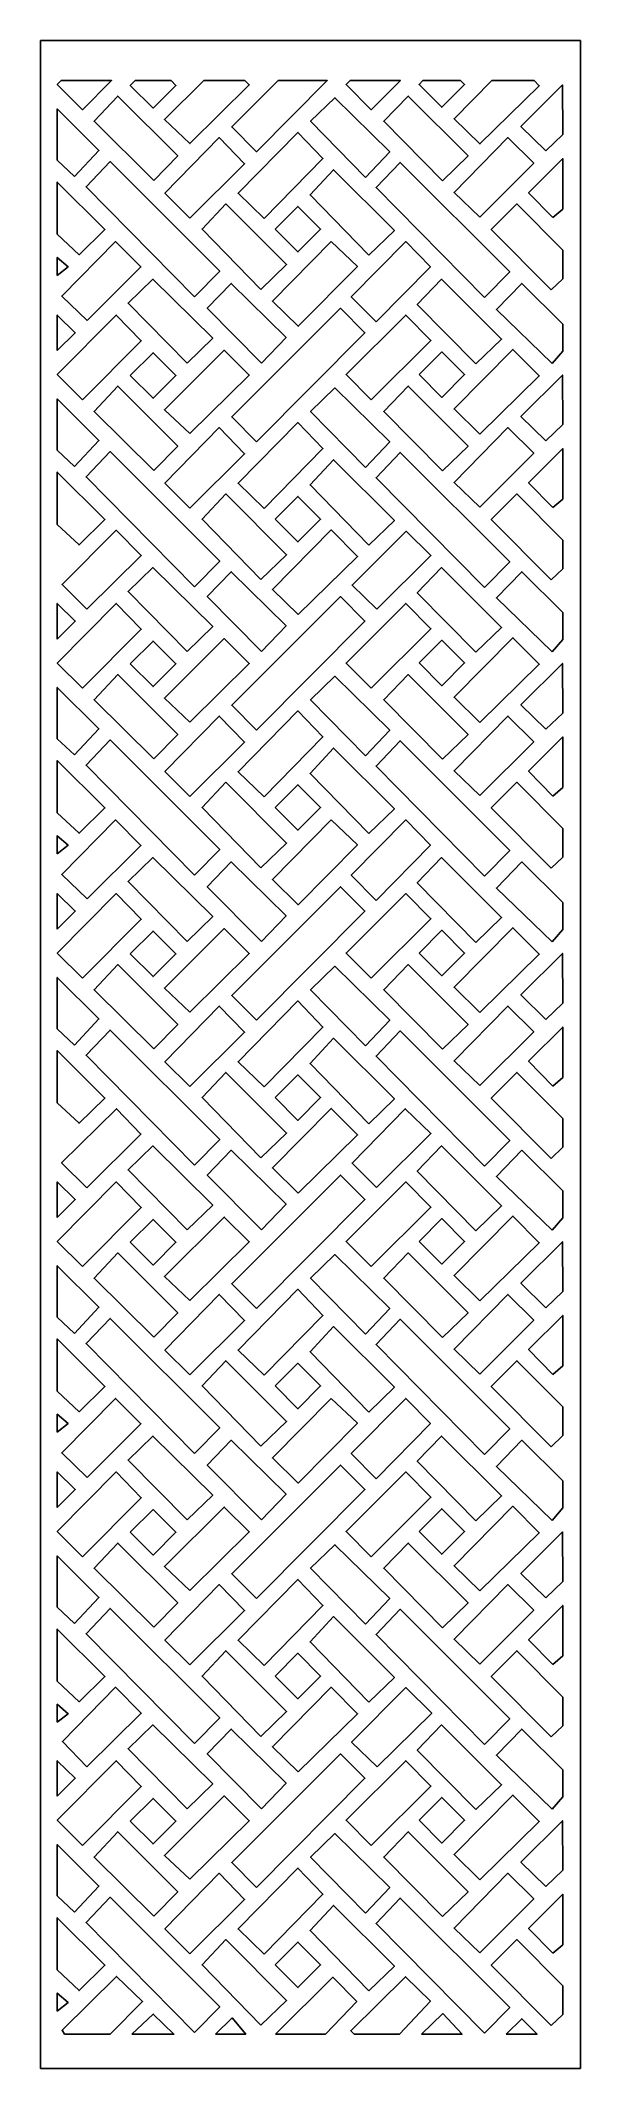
# Model space of a CAD drawing. Header units: centimetres. Extents: x 7.5 to 12.3, y -9 to 9.
import ezdxf

# ---------------------------------------------------------------- set-up
doc = ezdxf.new("R2010")
doc.units = ezdxf.units.CM
doc.header["$MEASUREMENT"] = 0
doc.layers.add('layer 1', color=7, linetype='Continuous')

msp = doc.modelspace()

# ---------------------------------------------------------------- linework, layer by layer
at = {"layer": 'layer 1', "color": 250}
for points, knots in [([(7.54732, -9.00022), (7.54732, -9.00022), (7.54732, 9.00077), (7.54732, 9.00077), (7.54732, 9.00077), (7.54732, 9.00077), (12.33248, 9.00077), (12.33248, 9.00077), (12.33248, 9.00077), (12.33248, 9.00077), (12.33248, -9.00022), (12.33248, -9.00022), (12.33248, -9.00022), (12.33248, -9.00022), (7.54732, -9.00022), (7.54732, -9.00022)], [0, 0, 0, 0, 0.2, 0.2, 0.2, 0.2, 0.4, 0.4, 0.4, 0.4, 0.6, 0.6, 0.6, 0.6, 1, 1, 1, 1]), ([(7.7306, 8.64561), (7.7306, 8.64561), (8.17598, 8.64561), (8.17598, 8.64561), (8.17598, 8.64561), (8.17598, 8.64561), (7.91766, 8.38638), (7.91766, 8.38638), (7.91766, 8.38638), (7.91766, 8.38638), (7.69543, 8.61003), (7.69543, 8.61003), (7.69543, 8.61003), (7.69543, 8.61003), (7.7306, 8.64561), (7.7306, 8.64561)], [0, 0, 0, 0, 0.2, 0.2, 0.2, 0.2, 0.4, 0.4, 0.4, 0.4, 0.6, 0.6, 0.6, 0.6, 1, 1, 1, 1]), ([(8.38498, 8.64561), (8.38498, 8.64561), (8.70347, 8.64561), (8.70347, 8.64561), (8.70347, 8.64561), (8.70347, 8.64561), (8.74623, 8.60285), (8.74623, 8.60285), (8.74623, 8.60285), (8.74623, 8.60285), (8.54423, 8.40084), (8.54423, 8.40084), (8.54423, 8.40084), (8.54423, 8.40084), (8.34222, 8.60285), (8.34222, 8.60285), (8.34222, 8.60285), (8.34222, 8.60285), (8.38498, 8.64561), (8.38498, 8.64561)], [0, 0, 0, 0, 0.16666667, 0.16666667, 0.16666667, 0.16666667, 0.33333333, 0.33333333, 0.33333333, 0.33333333, 0.5, 0.5, 0.5, 0.5, 0.66666667, 0.66666667, 0.66666667, 0.66666667, 1, 1, 1, 1]), ([(8.99291, 8.64561), (8.99291, 8.64561), (9.35745, 8.64561), (9.35745, 8.64561), (9.35745, 8.64561), (9.35745, 8.64561), (9.39682, 8.60653), (9.39682, 8.60653), (9.39682, 8.60653), (9.39682, 8.60653), (8.87089, 8.08635), (8.87089, 8.08635), (8.87089, 8.08635), (8.87089, 8.08635), (8.64487, 8.29861), (8.64487, 8.29861), (8.64487, 8.29861), (8.64487, 8.29861), (8.99291, 8.64561), (8.99291, 8.64561)], [0, 0, 0, 0, 0.16666667, 0.16666667, 0.16666667, 0.16666667, 0.33333333, 0.33333333, 0.33333333, 0.33333333, 0.5, 0.5, 0.5, 0.5, 0.66666667, 0.66666667, 0.66666667, 0.66666667, 1, 1, 1, 1]), ([(9.65225, 8.64561), (9.65225, 8.64561), (10.08784, 8.64561), (10.08784, 8.64561), (10.08784, 8.64561), (10.08784, 8.64561), (9.46138, 8.0142), (9.46138, 8.0142), (9.46138, 8.0142), (9.46138, 8.0142), (9.24111, 8.23447), (9.24111, 8.23447), (9.24111, 8.23447), (9.24111, 8.23447), (9.65225, 8.64561), (9.65225, 8.64561)], [0, 0, 0, 0, 0.2, 0.2, 0.2, 0.2, 0.4, 0.4, 0.4, 0.4, 0.6, 0.6, 0.6, 0.6, 1, 1, 1, 1]), ([(10.29079, 8.64561), (10.29079, 8.64561), (10.73753, 8.64561), (10.73753, 8.64561), (10.73753, 8.64561), (10.73753, 8.64561), (10.47734, 8.38638), (10.47734, 8.38638), (10.47734, 8.38638), (10.47734, 8.38638), (10.25511, 8.61003), (10.25511, 8.61003), (10.25511, 8.61003), (10.25511, 8.61003), (10.29079, 8.64561), (10.29079, 8.64561)], [0, 0, 0, 0, 0.2, 0.2, 0.2, 0.2, 0.4, 0.4, 0.4, 0.4, 0.6, 0.6, 0.6, 0.6, 1, 1, 1, 1]), ([(10.93707, 8.64561), (10.93707, 8.64561), (11.27074, 8.64561), (11.27074, 8.64561), (11.27074, 8.64561), (11.27074, 8.64561), (11.30591, 8.61044), (11.30591, 8.61044), (11.30591, 8.61044), (11.30591, 8.61044), (11.1039, 8.40844), (11.1039, 8.40844), (11.1039, 8.40844), (11.1039, 8.40844), (10.9019, 8.61044), (10.9019, 8.61044), (10.9019, 8.61044), (10.9019, 8.61044), (10.93707, 8.64561), (10.93707, 8.64561)], [0, 0, 0, 0, 0.16666667, 0.16666667, 0.16666667, 0.16666667, 0.33333333, 0.33333333, 0.33333333, 0.33333333, 0.5, 0.5, 0.5, 0.5, 0.66666667, 0.66666667, 0.66666667, 0.66666667, 1, 1, 1, 1]), ([(11.54768, 8.64561), (11.54768, 8.64561), (11.92164, 8.64561), (11.92164, 8.64561), (11.92164, 8.64561), (11.92164, 8.64561), (11.96789, 8.59894), (11.96789, 8.59894), (11.96789, 8.59894), (11.96789, 8.59894), (11.44196, 8.08255), (11.44196, 8.08255), (11.44196, 8.08255), (11.44196, 8.08255), (11.21214, 8.30621), (11.21214, 8.30621), (11.21214, 8.30621), (11.21214, 8.30621), (11.54768, 8.64561), (11.54768, 8.64561)], [0, 0, 0, 0, 0.16666667, 0.16666667, 0.16666667, 0.16666667, 0.33333333, 0.33333333, 0.33333333, 0.33333333, 0.5, 0.5, 0.5, 0.5, 0.66666667, 0.66666667, 0.66666667, 0.66666667, 1, 1, 1, 1]), ([(8.54992, 7.75975), (8.54992, 7.75975), (8.7626, 7.97622), (8.7626, 7.97622), (8.7626, 7.97622), (8.7626, 7.97622), (8.23091, 8.5079), (8.23091, 8.5079), (8.23091, 8.5079), (8.23091, 8.5079), (8.02204, 8.28384), (8.02204, 8.28384), (8.02204, 8.28384), (8.02204, 8.28384), (8.54992, 7.75975), (8.54992, 7.75975)], [0, 0, 0, 0, 0.2, 0.2, 0.2, 0.2, 0.4, 0.4, 0.4, 0.4, 0.6, 0.6, 0.6, 0.6, 1, 1, 1, 1]), ([(10.42601, 7.78633), (10.42601, 7.78633), (9.9399, 8.28384), (9.9399, 8.28384), (9.9399, 8.28384), (9.9399, 8.28384), (10.15637, 8.49271), (10.15637, 8.49271), (10.15637, 8.49271), (10.15637, 8.49271), (10.64248, 8.0142), (10.64248, 8.0142), (10.64248, 8.0142), (10.64248, 8.0142), (10.42601, 7.78633), (10.42601, 7.78633)], [0, 0, 0, 0, 0.2, 0.2, 0.2, 0.2, 0.4, 0.4, 0.4, 0.4, 0.6, 0.6, 0.6, 0.6, 1, 1, 1, 1]), ([(11.1096, 7.75595), (11.1096, 7.75595), (11.33747, 7.97622), (11.33747, 7.97622), (11.33747, 7.97622), (11.33747, 7.97622), (10.80578, 8.5079), (10.80578, 8.5079), (10.80578, 8.5079), (10.80578, 8.5079), (10.58931, 8.28384), (10.58931, 8.28384), (10.58931, 8.28384), (10.58931, 8.28384), (11.1096, 7.75595), (11.1096, 7.75595)], [0, 0, 0, 0, 0.2, 0.2, 0.2, 0.2, 0.4, 0.4, 0.4, 0.4, 0.6, 0.6, 0.6, 0.6, 1, 1, 1, 1]), ([(12.02486, 8.02179), (12.02486, 8.02179), (12.17677, 8.16611), (12.17677, 8.16611), (12.17677, 8.16611), (12.17677, 8.16611), (12.17297, 8.60665), (12.17297, 8.60665), (12.17297, 8.60665), (12.17297, 8.60665), (11.80459, 8.23826), (11.80459, 8.23826), (11.80459, 8.23826), (11.80459, 8.23826), (12.02486, 8.02179), (12.02486, 8.02179)], [0, 0, 0, 0, 0.2, 0.2, 0.2, 0.2, 0.4, 0.4, 0.4, 0.4, 0.6, 0.6, 0.6, 0.6, 1, 1, 1, 1]), ([(7.84734, 7.79393), (7.84734, 7.79393), (7.69543, 7.93824), (7.69543, 7.93824), (7.69543, 7.93824), (7.69543, 7.93824), (7.69543, 8.39397), (7.69543, 8.39397), (7.69543, 8.39397), (7.69543, 8.39397), (8.06381, 8.02559), (8.06381, 8.02559), (8.06381, 8.02559), (8.06381, 8.02559), (7.84734, 7.79393), (7.84734, 7.79393)], [0, 0, 0, 0, 0.2, 0.2, 0.2, 0.2, 0.4, 0.4, 0.4, 0.4, 0.6, 0.6, 0.6, 0.6, 1, 1, 1, 1]), ([(8.86893, 7.42554), (8.86893, 7.42554), (8.64866, 7.64581), (8.64866, 7.64581), (8.64866, 7.64581), (8.64866, 7.64581), (9.13098, 8.13952), (9.13098, 8.13952), (9.13098, 8.13952), (9.13098, 8.13952), (9.35504, 7.90786), (9.35504, 7.90786), (9.35504, 7.90786), (9.35504, 7.90786), (8.86893, 7.42554), (8.86893, 7.42554)], [0, 0, 0, 0, 0.2, 0.2, 0.2, 0.2, 0.4, 0.4, 0.4, 0.4, 0.6, 0.6, 0.6, 0.6, 1, 1, 1, 1]), ([(9.5279, 7.42175), (9.5279, 7.42175), (9.29808, 7.6454), (9.29808, 7.6454), (9.29808, 7.6454), (9.29808, 7.6454), (9.82798, 8.18509), (9.82798, 8.18509), (9.82798, 8.18509), (9.82798, 8.18509), (10.05003, 7.95332), (10.05003, 7.95332), (10.05003, 7.95332), (10.05003, 7.95332), (9.5279, 7.42175), (9.5279, 7.42175)], [0, 0, 0, 0, 0.2, 0.2, 0.2, 0.2, 0.4, 0.4, 0.4, 0.4, 0.6, 0.6, 0.6, 0.6, 1, 1, 1, 1]), ([(11.44001, 7.43314), (11.44001, 7.43314), (11.21214, 7.65341), (11.21214, 7.65341), (11.21214, 7.65341), (11.21214, 7.65341), (11.69066, 8.13952), (11.69066, 8.13952), (11.69066, 8.13952), (11.69066, 8.13952), (11.91852, 7.91166), (11.91852, 7.91166), (11.91852, 7.91166), (11.91852, 7.91166), (11.44001, 7.43314), (11.44001, 7.43314)], [0, 0, 0, 0, 0.2, 0.2, 0.2, 0.2, 0.4, 0.4, 0.4, 0.4, 0.6, 0.6, 0.6, 0.6, 1, 1, 1, 1]), ([(8.91071, 6.72676), (8.91071, 6.72676), (9.13477, 6.95462), (9.13477, 6.95462), (9.13477, 6.95462), (9.13477, 6.95462), (8.16255, 7.92685), (8.16255, 7.92685), (8.16255, 7.92685), (8.16255, 7.92685), (7.94988, 7.70278), (7.94988, 7.70278), (7.94988, 7.70278), (7.94988, 7.70278), (8.91071, 6.72676), (8.91071, 6.72676)], [0, 0, 0, 0, 0.2, 0.2, 0.2, 0.2, 0.4, 0.4, 0.4, 0.4, 0.6, 0.6, 0.6, 0.6, 1, 1, 1, 1]), ([(12.08942, 7.42934), (12.08942, 7.42934), (12.17677, 7.5053), (12.17677, 7.5053), (12.17677, 7.5053), (12.17677, 7.5053), (12.17677, 7.95343), (12.17677, 7.95343), (12.17677, 7.95343), (12.17677, 7.95343), (11.87295, 7.64961), (11.87295, 7.64961), (11.87295, 7.64961), (11.87295, 7.64961), (12.08942, 7.42934), (12.08942, 7.42934)], [0, 0, 0, 0, 0.2, 0.2, 0.2, 0.2, 0.4, 0.4, 0.4, 0.4, 0.6, 0.6, 0.6, 0.6, 1, 1, 1, 1]), ([(7.69543, 7.28123), (7.69543, 7.28123), (7.69543, 7.74455), (7.69543, 7.74455), (7.69543, 7.74455), (7.69543, 7.74455), (8.11698, 7.323), (8.11698, 7.323), (8.11698, 7.323), (8.11698, 7.323), (7.88911, 7.09894), (7.88911, 7.09894), (7.88911, 7.09894), (7.88911, 7.09894), (7.69543, 7.28123), (7.69543, 7.28123)], [0, 0, 0, 0, 0.2, 0.2, 0.2, 0.2, 0.4, 0.4, 0.4, 0.4, 0.6, 0.6, 0.6, 0.6, 1, 1, 1, 1]), ([(10.45639, 7.09514), (10.45639, 7.09514), (10.68426, 7.31541), (10.68426, 7.31541), (10.68426, 7.31541), (10.68426, 7.31541), (10.14497, 7.85469), (10.14497, 7.85469), (10.14497, 7.85469), (10.14497, 7.85469), (9.9361, 7.63062), (9.9361, 7.63062), (9.9361, 7.63062), (9.9361, 7.63062), (10.45639, 7.09514), (10.45639, 7.09514)], [0, 0, 0, 0, 0.2, 0.2, 0.2, 0.2, 0.4, 0.4, 0.4, 0.4, 0.6, 0.6, 0.6, 0.6, 1, 1, 1, 1]), ([(11.48178, 6.71916), (11.48178, 6.71916), (11.70585, 6.94703), (11.70585, 6.94703), (11.70585, 6.94703), (11.70585, 6.94703), (10.73362, 7.91925), (10.73362, 7.91925), (10.73362, 7.91925), (10.73362, 7.91925), (10.52095, 7.69518), (10.52095, 7.69518), (10.52095, 7.69518), (10.52095, 7.69518), (11.48178, 6.71916), (11.48178, 6.71916)], [0, 0, 0, 0, 0.2, 0.2, 0.2, 0.2, 0.4, 0.4, 0.4, 0.4, 0.6, 0.6, 0.6, 0.6, 1, 1, 1, 1]), ([(9.49936, 6.79132), (9.49936, 6.79132), (9.72722, 7.01159), (9.72722, 7.01159), (9.72722, 7.01159), (9.72722, 7.01159), (9.18794, 7.55087), (9.18794, 7.55087), (9.18794, 7.55087), (9.18794, 7.55087), (8.97907, 7.3268), (8.97907, 7.3268), (8.97907, 7.3268), (8.97907, 7.3268), (9.49936, 6.79132), (9.49936, 6.79132)], [0, 0, 0, 0, 0.2, 0.2, 0.2, 0.2, 0.4, 0.4, 0.4, 0.4, 0.6, 0.6, 0.6, 0.6, 1, 1, 1, 1]), ([(9.62586, 7.3268), (9.62586, 7.3268), (9.82786, 7.5288), (9.82786, 7.5288), (9.82786, 7.5288), (9.82786, 7.5288), (10.02987, 7.3268), (10.02987, 7.3268), (10.02987, 7.3268), (10.02987, 7.3268), (9.82786, 7.1248), (9.82786, 7.1248), (9.82786, 7.1248), (9.82786, 7.1248), (9.62586, 7.3268), (9.62586, 7.3268)], [0, 0, 0, 0, 0.2, 0.2, 0.2, 0.2, 0.4, 0.4, 0.4, 0.4, 0.6, 0.6, 0.6, 0.6, 1, 1, 1, 1]), ([(12.07423, 6.78752), (12.07423, 6.78752), (12.17677, 6.88626), (12.17677, 6.88626), (12.17677, 6.88626), (12.17677, 6.88626), (12.17677, 7.14071), (12.17677, 7.14071), (12.17677, 7.14071), (12.17677, 7.14071), (11.77041, 7.55087), (11.77041, 7.55087), (11.77041, 7.55087), (11.77041, 7.55087), (11.54254, 7.323), (11.54254, 7.323), (11.54254, 7.323), (11.54254, 7.323), (12.07423, 6.78752), (12.07423, 6.78752)], [0, 0, 0, 0, 0.16666667, 0.16666667, 0.16666667, 0.16666667, 0.33333333, 0.33333333, 0.33333333, 0.33333333, 0.5, 0.5, 0.5, 0.5, 0.66666667, 0.66666667, 0.66666667, 0.66666667, 1, 1, 1, 1]), ([(7.96001, 6.51535), (7.96001, 6.51535), (7.73467, 6.73308), (7.73467, 6.73308), (7.73467, 6.73308), (7.73467, 6.73308), (8.21066, 7.21667), (8.21066, 7.21667), (8.21066, 7.21667), (8.21066, 7.21667), (8.43599, 6.99133), (8.43599, 6.99133), (8.43599, 6.99133), (8.43599, 6.99133), (7.96001, 6.51535), (7.96001, 6.51535)], [0, 0, 0, 0, 0.2, 0.2, 0.2, 0.2, 0.4, 0.4, 0.4, 0.4, 0.6, 0.6, 0.6, 0.6, 1, 1, 1, 1]), ([(10.1242, 7.21667), (10.1242, 7.21667), (9.6019, 6.68837), (9.6019, 6.68837), (9.6019, 6.68837), (9.6019, 6.68837), (9.83172, 6.46471), (9.83172, 6.46471), (9.83172, 6.46471), (9.83172, 6.46471), (10.35512, 6.99629), (10.35512, 6.99629), (10.35512, 6.99629), (10.35512, 6.99629), (10.1242, 7.21667), (10.1242, 7.21667)], [0, 0, 0, 0, 0.2, 0.2, 0.2, 0.2, 0.4, 0.4, 0.4, 0.4, 0.6, 0.6, 0.6, 0.6, 1, 1, 1, 1]), ([(10.52291, 6.50269), (10.52291, 6.50269), (10.30068, 6.72634), (10.30068, 6.72634), (10.30068, 6.72634), (10.30068, 6.72634), (10.78501, 7.21667), (10.78501, 7.21667), (10.78501, 7.21667), (10.78501, 7.21667), (11.00326, 6.99249), (11.00326, 6.99249), (11.00326, 6.99249), (11.00326, 6.99249), (10.52291, 6.50269), (10.52291, 6.50269)], [0, 0, 0, 0, 0.2, 0.2, 0.2, 0.2, 0.4, 0.4, 0.4, 0.4, 0.6, 0.6, 0.6, 0.6, 1, 1, 1, 1]), ([(7.69543, 6.91664), (7.69543, 6.91664), (7.69543, 7.07615), (7.69543, 7.07615), (7.69543, 7.07615), (7.69543, 7.07615), (7.79037, 6.9926), (7.79037, 6.9926), (7.79037, 6.9926), (7.79037, 6.9926), (7.69543, 6.91664), (7.69543, 6.91664)], [0, 0, 0, 0, 0.25, 0.25, 0.25, 0.25, 0.5, 0.5, 0.5, 0.5, 1, 1, 1, 1]), ([(8.84614, 6.1381), (8.84614, 6.1381), (9.07401, 6.35837), (9.07401, 6.35837), (9.07401, 6.35837), (9.07401, 6.35837), (8.54233, 6.88246), (8.54233, 6.88246), (8.54233, 6.88246), (8.54233, 6.88246), (8.32206, 6.66979), (8.32206, 6.66979), (8.32206, 6.66979), (8.32206, 6.66979), (8.84614, 6.1381), (8.84614, 6.1381)], [0, 0, 0, 0, 0.2, 0.2, 0.2, 0.2, 0.4, 0.4, 0.4, 0.4, 0.6, 0.6, 0.6, 0.6, 1, 1, 1, 1]), ([(9.50695, 6.1381), (9.50695, 6.1381), (9.02464, 6.62422), (9.02464, 6.62422), (9.02464, 6.62422), (9.02464, 6.62422), (9.23731, 6.84449), (9.23731, 6.84449), (9.23731, 6.84449), (9.23731, 6.84449), (9.72343, 6.36597), (9.72343, 6.36597), (9.72343, 6.36597), (9.72343, 6.36597), (9.50695, 6.1381), (9.50695, 6.1381)], [0, 0, 0, 0, 0.2, 0.2, 0.2, 0.2, 0.4, 0.4, 0.4, 0.4, 0.6, 0.6, 0.6, 0.6, 1, 1, 1, 1]), ([(11.40583, 6.13051), (11.40583, 6.13051), (11.63369, 6.35078), (11.63369, 6.35078), (11.63369, 6.35078), (11.63369, 6.35078), (11.102, 6.88246), (11.102, 6.88246), (11.102, 6.88246), (11.102, 6.88246), (10.88553, 6.6584), (10.88553, 6.6584), (10.88553, 6.6584), (10.88553, 6.6584), (11.40583, 6.13051), (11.40583, 6.13051)], [0, 0, 0, 0, 0.2, 0.2, 0.2, 0.2, 0.4, 0.4, 0.4, 0.4, 0.6, 0.6, 0.6, 0.6, 1, 1, 1, 1]), ([(12.08183, 6.13431), (12.08183, 6.13431), (12.17677, 6.24444), (12.17677, 6.24444), (12.17677, 6.24444), (12.17677, 6.24444), (12.17677, 6.4837), (12.17677, 6.4837), (12.17677, 6.4837), (12.17677, 6.4837), (11.81219, 6.84449), (11.81219, 6.84449), (11.81219, 6.84449), (11.81219, 6.84449), (11.58812, 6.61282), (11.58812, 6.61282), (11.58812, 6.61282), (11.58812, 6.61282), (12.08183, 6.13431), (12.08183, 6.13431)], [0, 0, 0, 0, 0.16666667, 0.16666667, 0.16666667, 0.16666667, 0.33333333, 0.33333333, 0.33333333, 0.33333333, 0.5, 0.5, 0.5, 0.5, 0.66666667, 0.66666667, 0.66666667, 0.66666667, 1, 1, 1, 1]), ([(7.91766, 5.8115), (7.91766, 5.8115), (7.69543, 6.03515), (7.69543, 6.03515), (7.69543, 6.03515), (7.69543, 6.03515), (8.21773, 6.56345), (8.21773, 6.56345), (8.21773, 6.56345), (8.21773, 6.56345), (8.43979, 6.33548), (8.43979, 6.33548), (8.43979, 6.33548), (8.43979, 6.33548), (7.91766, 5.8115), (7.91766, 5.8115)], [0, 0, 0, 0, 0.2, 0.2, 0.2, 0.2, 0.4, 0.4, 0.4, 0.4, 0.6, 0.6, 0.6, 0.6, 1, 1, 1, 1]), ([(7.69543, 6.24824), (7.69543, 6.24824), (7.85493, 6.40774), (7.85493, 6.40774), (7.85493, 6.40774), (7.85493, 6.40774), (7.69543, 6.56345), (7.69543, 6.56345), (7.69543, 6.56345), (7.69543, 6.56345), (7.69543, 6.24824), (7.69543, 6.24824)], [0, 0, 0, 0, 0.25, 0.25, 0.25, 0.25, 0.5, 0.5, 0.5, 0.5, 1, 1, 1, 1]), ([(9.46138, 5.43932), (9.46138, 5.43932), (9.24111, 5.65959), (9.24111, 5.65959), (9.24111, 5.65959), (9.24111, 5.65959), (10.20574, 6.62422), (10.20574, 6.62422), (10.20574, 6.62422), (10.20574, 6.62422), (10.42221, 6.40774), (10.42221, 6.40774), (10.42221, 6.40774), (10.42221, 6.40774), (9.46138, 5.43932), (9.46138, 5.43932)], [0, 0, 0, 0, 0.2, 0.2, 0.2, 0.2, 0.4, 0.4, 0.4, 0.4, 0.6, 0.6, 0.6, 0.6, 1, 1, 1, 1]), ([(10.47734, 5.8115), (10.47734, 5.8115), (10.25511, 6.03515), (10.25511, 6.03515), (10.25511, 6.03515), (10.25511, 6.03515), (10.78501, 6.56345), (10.78501, 6.56345), (10.78501, 6.56345), (10.78501, 6.56345), (11.00706, 6.33927), (11.00706, 6.33927), (11.00706, 6.33927), (11.00706, 6.33927), (10.47734, 5.8115), (10.47734, 5.8115)], [0, 0, 0, 0, 0.2, 0.2, 0.2, 0.2, 0.4, 0.4, 0.4, 0.4, 0.6, 0.6, 0.6, 0.6, 1, 1, 1, 1]), ([(8.34222, 6.02797), (8.34222, 6.02797), (8.54423, 6.22997), (8.54423, 6.22997), (8.54423, 6.22997), (8.54423, 6.22997), (8.74623, 6.02797), (8.74623, 6.02797), (8.74623, 6.02797), (8.74623, 6.02797), (8.54423, 5.82597), (8.54423, 5.82597), (8.54423, 5.82597), (8.54423, 5.82597), (8.34222, 6.02797), (8.34222, 6.02797)], [0, 0, 0, 0, 0.2, 0.2, 0.2, 0.2, 0.4, 0.4, 0.4, 0.4, 0.6, 0.6, 0.6, 0.6, 1, 1, 1, 1]), ([(8.87089, 5.51147), (8.87089, 5.51147), (8.64487, 5.72373), (8.64487, 5.72373), (8.64487, 5.72373), (8.64487, 5.72373), (9.17476, 6.25204), (9.17476, 6.25204), (9.17476, 6.25204), (9.17476, 6.25204), (9.39682, 6.03166), (9.39682, 6.03166), (9.39682, 6.03166), (9.39682, 6.03166), (8.87089, 5.51147), (8.87089, 5.51147)], [0, 0, 0, 0, 0.2, 0.2, 0.2, 0.2, 0.4, 0.4, 0.4, 0.4, 0.6, 0.6, 0.6, 0.6, 1, 1, 1, 1]), ([(10.9019, 6.03556), (10.9019, 6.03556), (11.1039, 6.23757), (11.1039, 6.23757), (11.1039, 6.23757), (11.1039, 6.23757), (11.30591, 6.03556), (11.30591, 6.03556), (11.30591, 6.03556), (11.30591, 6.03556), (11.1039, 5.83356), (11.1039, 5.83356), (11.1039, 5.83356), (11.1039, 5.83356), (10.9019, 6.03556), (10.9019, 6.03556)], [0, 0, 0, 0, 0.2, 0.2, 0.2, 0.2, 0.4, 0.4, 0.4, 0.4, 0.6, 0.6, 0.6, 0.6, 1, 1, 1, 1]), ([(11.44196, 5.50768), (11.44196, 5.50768), (11.21214, 5.73133), (11.21214, 5.73133), (11.21214, 5.73133), (11.21214, 5.73133), (11.73444, 6.25963), (11.73444, 6.25963), (11.73444, 6.25963), (11.73444, 6.25963), (11.96789, 6.02406), (11.96789, 6.02406), (11.96789, 6.02406), (11.96789, 6.02406), (11.44196, 5.50768), (11.44196, 5.50768)], [0, 0, 0, 0, 0.2, 0.2, 0.2, 0.2, 0.4, 0.4, 0.4, 0.4, 0.6, 0.6, 0.6, 0.6, 1, 1, 1, 1]), ([(12.02486, 5.44691), (12.02486, 5.44691), (12.17677, 5.59123), (12.17677, 5.59123), (12.17677, 5.59123), (12.17677, 5.59123), (12.17297, 6.03177), (12.17297, 6.03177), (12.17297, 6.03177), (12.17297, 6.03177), (11.80459, 5.66338), (11.80459, 5.66338), (11.80459, 5.66338), (11.80459, 5.66338), (12.02486, 5.44691), (12.02486, 5.44691)], [0, 0, 0, 0, 0.2, 0.2, 0.2, 0.2, 0.4, 0.4, 0.4, 0.4, 0.6, 0.6, 0.6, 0.6, 1, 1, 1, 1]), ([(7.84734, 5.21905), (7.84734, 5.21905), (7.69543, 5.36336), (7.69543, 5.36336), (7.69543, 5.36336), (7.69543, 5.36336), (7.69543, 5.81909), (7.69543, 5.81909), (7.69543, 5.81909), (7.69543, 5.81909), (8.06381, 5.45071), (8.06381, 5.45071), (8.06381, 5.45071), (8.06381, 5.45071), (7.84734, 5.21905), (7.84734, 5.21905)], [0, 0, 0, 0, 0.2, 0.2, 0.2, 0.2, 0.4, 0.4, 0.4, 0.4, 0.6, 0.6, 0.6, 0.6, 1, 1, 1, 1]), ([(8.54992, 5.18487), (8.54992, 5.18487), (8.7626, 5.40134), (8.7626, 5.40134), (8.7626, 5.40134), (8.7626, 5.40134), (8.23091, 5.93302), (8.23091, 5.93302), (8.23091, 5.93302), (8.23091, 5.93302), (8.02204, 5.70896), (8.02204, 5.70896), (8.02204, 5.70896), (8.02204, 5.70896), (8.54992, 5.18487), (8.54992, 5.18487)], [0, 0, 0, 0, 0.2, 0.2, 0.2, 0.2, 0.4, 0.4, 0.4, 0.4, 0.6, 0.6, 0.6, 0.6, 1, 1, 1, 1]), ([(10.42601, 5.21145), (10.42601, 5.21145), (9.9399, 5.70896), (9.9399, 5.70896), (9.9399, 5.70896), (9.9399, 5.70896), (10.15637, 5.91783), (10.15637, 5.91783), (10.15637, 5.91783), (10.15637, 5.91783), (10.64248, 5.43932), (10.64248, 5.43932), (10.64248, 5.43932), (10.64248, 5.43932), (10.42601, 5.21145), (10.42601, 5.21145)], [0, 0, 0, 0, 0.2, 0.2, 0.2, 0.2, 0.4, 0.4, 0.4, 0.4, 0.6, 0.6, 0.6, 0.6, 1, 1, 1, 1]), ([(11.1096, 5.18107), (11.1096, 5.18107), (11.33747, 5.40134), (11.33747, 5.40134), (11.33747, 5.40134), (11.33747, 5.40134), (10.80578, 5.93302), (10.80578, 5.93302), (10.80578, 5.93302), (10.80578, 5.93302), (10.58931, 5.70896), (10.58931, 5.70896), (10.58931, 5.70896), (10.58931, 5.70896), (11.1096, 5.18107), (11.1096, 5.18107)], [0, 0, 0, 0, 0.2, 0.2, 0.2, 0.2, 0.4, 0.4, 0.4, 0.4, 0.6, 0.6, 0.6, 0.6, 1, 1, 1, 1]), ([(9.5279, 4.84687), (9.5279, 4.84687), (9.29808, 5.07052), (9.29808, 5.07052), (9.29808, 5.07052), (9.29808, 5.07052), (9.82798, 5.61021), (9.82798, 5.61021), (9.82798, 5.61021), (9.82798, 5.61021), (10.05003, 5.37844), (10.05003, 5.37844), (10.05003, 5.37844), (10.05003, 5.37844), (9.5279, 4.84687), (9.5279, 4.84687)], [0, 0, 0, 0, 0.2, 0.2, 0.2, 0.2, 0.4, 0.4, 0.4, 0.4, 0.6, 0.6, 0.6, 0.6, 1, 1, 1, 1]), ([(8.86893, 4.85066), (8.86893, 4.85066), (8.64866, 5.07093), (8.64866, 5.07093), (8.64866, 5.07093), (8.64866, 5.07093), (9.13098, 5.56464), (9.13098, 5.56464), (9.13098, 5.56464), (9.13098, 5.56464), (9.35504, 5.33298), (9.35504, 5.33298), (9.35504, 5.33298), (9.35504, 5.33298), (8.86893, 4.85066), (8.86893, 4.85066)], [0, 0, 0, 0, 0.2, 0.2, 0.2, 0.2, 0.4, 0.4, 0.4, 0.4, 0.6, 0.6, 0.6, 0.6, 1, 1, 1, 1]), ([(11.44001, 4.85826), (11.44001, 4.85826), (11.21214, 5.07853), (11.21214, 5.07853), (11.21214, 5.07853), (11.21214, 5.07853), (11.69066, 5.56464), (11.69066, 5.56464), (11.69066, 5.56464), (11.69066, 5.56464), (11.91852, 5.33678), (11.91852, 5.33678), (11.91852, 5.33678), (11.91852, 5.33678), (11.44001, 4.85826), (11.44001, 4.85826)], [0, 0, 0, 0, 0.2, 0.2, 0.2, 0.2, 0.4, 0.4, 0.4, 0.4, 0.6, 0.6, 0.6, 0.6, 1, 1, 1, 1]), ([(8.91071, 4.15188), (8.91071, 4.15188), (9.13477, 4.37974), (9.13477, 4.37974), (9.13477, 4.37974), (9.13477, 4.37974), (8.16255, 5.35197), (8.16255, 5.35197), (8.16255, 5.35197), (8.16255, 5.35197), (7.94988, 5.1279), (7.94988, 5.1279), (7.94988, 5.1279), (7.94988, 5.1279), (8.91071, 4.15188), (8.91071, 4.15188)], [0, 0, 0, 0, 0.2, 0.2, 0.2, 0.2, 0.4, 0.4, 0.4, 0.4, 0.6, 0.6, 0.6, 0.6, 1, 1, 1, 1]), ([(10.45639, 4.52026), (10.45639, 4.52026), (10.68426, 4.74053), (10.68426, 4.74053), (10.68426, 4.74053), (10.68426, 4.74053), (10.14497, 5.27981), (10.14497, 5.27981), (10.14497, 5.27981), (10.14497, 5.27981), (9.9361, 5.05574), (9.9361, 5.05574), (9.9361, 5.05574), (9.9361, 5.05574), (10.45639, 4.52026), (10.45639, 4.52026)], [0, 0, 0, 0, 0.2, 0.2, 0.2, 0.2, 0.4, 0.4, 0.4, 0.4, 0.6, 0.6, 0.6, 0.6, 1, 1, 1, 1]), ([(11.48178, 4.14428), (11.48178, 4.14428), (11.70585, 4.37215), (11.70585, 4.37215), (11.70585, 4.37215), (11.70585, 4.37215), (10.73362, 5.34437), (10.73362, 5.34437), (10.73362, 5.34437), (10.73362, 5.34437), (10.52095, 5.1203), (10.52095, 5.1203), (10.52095, 5.1203), (10.52095, 5.1203), (11.48178, 4.14428), (11.48178, 4.14428)], [0, 0, 0, 0, 0.2, 0.2, 0.2, 0.2, 0.4, 0.4, 0.4, 0.4, 0.6, 0.6, 0.6, 0.6, 1, 1, 1, 1]), ([(12.08942, 4.85446), (12.08942, 4.85446), (12.17677, 4.93042), (12.17677, 4.93042), (12.17677, 4.93042), (12.17677, 4.93042), (12.17677, 5.37855), (12.17677, 5.37855), (12.17677, 5.37855), (12.17677, 5.37855), (11.87295, 5.07473), (11.87295, 5.07473), (11.87295, 5.07473), (11.87295, 5.07473), (12.08942, 4.85446), (12.08942, 4.85446)], [0, 0, 0, 0, 0.2, 0.2, 0.2, 0.2, 0.4, 0.4, 0.4, 0.4, 0.6, 0.6, 0.6, 0.6, 1, 1, 1, 1]), ([(7.69543, 4.70635), (7.69543, 4.70635), (7.69543, 5.16968), (7.69543, 5.16968), (7.69543, 5.16968), (7.69543, 5.16968), (8.11698, 4.74812), (8.11698, 4.74812), (8.11698, 4.74812), (8.11698, 4.74812), (7.88911, 4.52406), (7.88911, 4.52406), (7.88911, 4.52406), (7.88911, 4.52406), (7.69543, 4.70635), (7.69543, 4.70635)], [0, 0, 0, 0, 0.2, 0.2, 0.2, 0.2, 0.4, 0.4, 0.4, 0.4, 0.6, 0.6, 0.6, 0.6, 1, 1, 1, 1]), ([(9.49936, 4.21644), (9.49936, 4.21644), (9.72722, 4.43671), (9.72722, 4.43671), (9.72722, 4.43671), (9.72722, 4.43671), (9.18794, 4.97599), (9.18794, 4.97599), (9.18794, 4.97599), (9.18794, 4.97599), (8.97907, 4.75192), (8.97907, 4.75192), (8.97907, 4.75192), (8.97907, 4.75192), (9.49936, 4.21644), (9.49936, 4.21644)], [0, 0, 0, 0, 0.2, 0.2, 0.2, 0.2, 0.4, 0.4, 0.4, 0.4, 0.6, 0.6, 0.6, 0.6, 1, 1, 1, 1]), ([(9.62586, 4.75192), (9.62586, 4.75192), (9.82786, 4.95392), (9.82786, 4.95392), (9.82786, 4.95392), (9.82786, 4.95392), (10.02987, 4.75192), (10.02987, 4.75192), (10.02987, 4.75192), (10.02987, 4.75192), (9.82786, 4.54992), (9.82786, 4.54992), (9.82786, 4.54992), (9.82786, 4.54992), (9.62586, 4.75192), (9.62586, 4.75192)], [0, 0, 0, 0, 0.2, 0.2, 0.2, 0.2, 0.4, 0.4, 0.4, 0.4, 0.6, 0.6, 0.6, 0.6, 1, 1, 1, 1]), ([(12.07423, 4.21264), (12.07423, 4.21264), (12.17677, 4.31138), (12.17677, 4.31138), (12.17677, 4.31138), (12.17677, 4.31138), (12.17677, 4.56583), (12.17677, 4.56583), (12.17677, 4.56583), (12.17677, 4.56583), (11.77041, 4.97599), (11.77041, 4.97599), (11.77041, 4.97599), (11.77041, 4.97599), (11.54254, 4.74812), (11.54254, 4.74812), (11.54254, 4.74812), (11.54254, 4.74812), (12.07423, 4.21264), (12.07423, 4.21264)], [0, 0, 0, 0, 0.16666667, 0.16666667, 0.16666667, 0.16666667, 0.33333333, 0.33333333, 0.33333333, 0.33333333, 0.5, 0.5, 0.5, 0.5, 0.66666667, 0.66666667, 0.66666667, 0.66666667, 1, 1, 1, 1]), ([(7.95747, 3.95439), (7.95747, 3.95439), (7.7372, 4.17086), (7.7372, 4.17086), (7.7372, 4.17086), (7.7372, 4.17086), (8.21572, 4.65318), (8.21572, 4.65318), (8.21572, 4.65318), (8.21572, 4.65318), (8.43979, 4.42911), (8.43979, 4.42911), (8.43979, 4.42911), (8.43979, 4.42911), (7.95747, 3.95439), (7.95747, 3.95439)], [0, 0, 0, 0, 0.2, 0.2, 0.2, 0.2, 0.4, 0.4, 0.4, 0.4, 0.6, 0.6, 0.6, 0.6, 1, 1, 1, 1]), ([(9.83172, 3.90502), (9.83172, 3.90502), (9.6019, 4.12868), (9.6019, 4.12868), (9.6019, 4.12868), (9.6019, 4.12868), (10.1242, 4.65698), (10.1242, 4.65698), (10.1242, 4.65698), (10.1242, 4.65698), (10.35765, 4.42141), (10.35765, 4.42141), (10.35765, 4.42141), (10.35765, 4.42141), (9.83172, 3.90502), (9.83172, 3.90502)], [0, 0, 0, 0, 0.2, 0.2, 0.2, 0.2, 0.4, 0.4, 0.4, 0.4, 0.6, 0.6, 0.6, 0.6, 1, 1, 1, 1]), ([(10.52855, 3.95439), (10.52855, 3.95439), (10.30828, 4.16707), (10.30828, 4.16707), (10.30828, 4.16707), (10.30828, 4.16707), (10.78679, 4.64558), (10.78679, 4.64558), (10.78679, 4.64558), (10.78679, 4.64558), (11.00706, 4.42911), (11.00706, 4.42911), (11.00706, 4.42911), (11.00706, 4.42911), (10.52855, 3.95439), (10.52855, 3.95439)], [0, 0, 0, 0, 0.2, 0.2, 0.2, 0.2, 0.4, 0.4, 0.4, 0.4, 0.6, 0.6, 0.6, 0.6, 1, 1, 1, 1]), ([(8.84614, 3.57841), (8.84614, 3.57841), (9.07401, 3.79868), (9.07401, 3.79868), (9.07401, 3.79868), (9.07401, 3.79868), (8.54233, 4.32278), (8.54233, 4.32278), (8.54233, 4.32278), (8.54233, 4.32278), (8.32206, 4.1101), (8.32206, 4.1101), (8.32206, 4.1101), (8.32206, 4.1101), (8.84614, 3.57841), (8.84614, 3.57841)], [0, 0, 0, 0, 0.2, 0.2, 0.2, 0.2, 0.4, 0.4, 0.4, 0.4, 0.6, 0.6, 0.6, 0.6, 1, 1, 1, 1]), ([(11.40583, 3.57082), (11.40583, 3.57082), (11.63369, 3.79109), (11.63369, 3.79109), (11.63369, 3.79109), (11.63369, 3.79109), (11.102, 4.32278), (11.102, 4.32278), (11.102, 4.32278), (11.102, 4.32278), (10.88553, 4.09871), (10.88553, 4.09871), (10.88553, 4.09871), (10.88553, 4.09871), (11.40583, 3.57082), (11.40583, 3.57082)], [0, 0, 0, 0, 0.2, 0.2, 0.2, 0.2, 0.4, 0.4, 0.4, 0.4, 0.6, 0.6, 0.6, 0.6, 1, 1, 1, 1]), ([(9.50695, 3.57841), (9.50695, 3.57841), (9.02464, 4.06453), (9.02464, 4.06453), (9.02464, 4.06453), (9.02464, 4.06453), (9.23731, 4.2848), (9.23731, 4.2848), (9.23731, 4.2848), (9.23731, 4.2848), (9.72343, 3.80628), (9.72343, 3.80628), (9.72343, 3.80628), (9.72343, 3.80628), (9.50695, 3.57841), (9.50695, 3.57841)], [0, 0, 0, 0, 0.2, 0.2, 0.2, 0.2, 0.4, 0.4, 0.4, 0.4, 0.6, 0.6, 0.6, 0.6, 1, 1, 1, 1]), ([(12.08183, 3.57462), (12.08183, 3.57462), (12.17677, 3.68475), (12.17677, 3.68475), (12.17677, 3.68475), (12.17677, 3.68475), (12.17677, 3.92401), (12.17677, 3.92401), (12.17677, 3.92401), (12.17677, 3.92401), (11.81219, 4.2848), (11.81219, 4.2848), (11.81219, 4.2848), (11.81219, 4.2848), (11.58812, 4.05313), (11.58812, 4.05313), (11.58812, 4.05313), (11.58812, 4.05313), (12.08183, 3.57462), (12.08183, 3.57462)], [0, 0, 0, 0, 0.16666667, 0.16666667, 0.16666667, 0.16666667, 0.33333333, 0.33333333, 0.33333333, 0.33333333, 0.5, 0.5, 0.5, 0.5, 0.66666667, 0.66666667, 0.66666667, 0.66666667, 1, 1, 1, 1]), ([(7.91766, 3.25181), (7.91766, 3.25181), (7.69543, 3.47546), (7.69543, 3.47546), (7.69543, 3.47546), (7.69543, 3.47546), (8.21773, 4.00376), (8.21773, 4.00376), (8.21773, 4.00376), (8.21773, 4.00376), (8.43979, 3.77579), (8.43979, 3.77579), (8.43979, 3.77579), (8.43979, 3.77579), (7.91766, 3.25181), (7.91766, 3.25181)], [0, 0, 0, 0, 0.2, 0.2, 0.2, 0.2, 0.4, 0.4, 0.4, 0.4, 0.6, 0.6, 0.6, 0.6, 1, 1, 1, 1]), ([(7.69543, 3.68855), (7.69543, 3.68855), (7.85493, 3.84806), (7.85493, 3.84806), (7.85493, 3.84806), (7.85493, 3.84806), (7.69543, 4.00376), (7.69543, 4.00376), (7.69543, 4.00376), (7.69543, 4.00376), (7.69543, 3.68855), (7.69543, 3.68855)], [0, 0, 0, 0, 0.25, 0.25, 0.25, 0.25, 0.5, 0.5, 0.5, 0.5, 1, 1, 1, 1]), ([(9.46138, 2.87963), (9.46138, 2.87963), (9.24111, 3.0999), (9.24111, 3.0999), (9.24111, 3.0999), (9.24111, 3.0999), (10.20574, 4.06453), (10.20574, 4.06453), (10.20574, 4.06453), (10.20574, 4.06453), (10.42221, 3.84806), (10.42221, 3.84806), (10.42221, 3.84806), (10.42221, 3.84806), (9.46138, 2.87963), (9.46138, 2.87963)], [0, 0, 0, 0, 0.2, 0.2, 0.2, 0.2, 0.4, 0.4, 0.4, 0.4, 0.6, 0.6, 0.6, 0.6, 1, 1, 1, 1]), ([(10.47734, 3.25181), (10.47734, 3.25181), (10.25511, 3.47546), (10.25511, 3.47546), (10.25511, 3.47546), (10.25511, 3.47546), (10.78501, 4.00376), (10.78501, 4.00376), (10.78501, 4.00376), (10.78501, 4.00376), (11.00706, 3.77959), (11.00706, 3.77959), (11.00706, 3.77959), (11.00706, 3.77959), (10.47734, 3.25181), (10.47734, 3.25181)], [0, 0, 0, 0, 0.2, 0.2, 0.2, 0.2, 0.4, 0.4, 0.4, 0.4, 0.6, 0.6, 0.6, 0.6, 1, 1, 1, 1]), ([(8.34222, 3.46828), (8.34222, 3.46828), (8.54423, 3.67028), (8.54423, 3.67028), (8.54423, 3.67028), (8.54423, 3.67028), (8.74623, 3.46828), (8.74623, 3.46828), (8.74623, 3.46828), (8.74623, 3.46828), (8.54423, 3.26628), (8.54423, 3.26628), (8.54423, 3.26628), (8.54423, 3.26628), (8.34222, 3.46828), (8.34222, 3.46828)], [0, 0, 0, 0, 0.2, 0.2, 0.2, 0.2, 0.4, 0.4, 0.4, 0.4, 0.6, 0.6, 0.6, 0.6, 1, 1, 1, 1]), ([(8.87089, 2.95178), (8.87089, 2.95178), (8.64487, 3.16405), (8.64487, 3.16405), (8.64487, 3.16405), (8.64487, 3.16405), (9.17476, 3.69235), (9.17476, 3.69235), (9.17476, 3.69235), (9.17476, 3.69235), (9.39682, 3.47197), (9.39682, 3.47197), (9.39682, 3.47197), (9.39682, 3.47197), (8.87089, 2.95178), (8.87089, 2.95178)], [0, 0, 0, 0, 0.2, 0.2, 0.2, 0.2, 0.4, 0.4, 0.4, 0.4, 0.6, 0.6, 0.6, 0.6, 1, 1, 1, 1]), ([(10.9019, 3.47588), (10.9019, 3.47588), (11.1039, 3.67788), (11.1039, 3.67788), (11.1039, 3.67788), (11.1039, 3.67788), (11.30591, 3.47588), (11.30591, 3.47588), (11.30591, 3.47588), (11.30591, 3.47588), (11.1039, 3.27387), (11.1039, 3.27387), (11.1039, 3.27387), (11.1039, 3.27387), (10.9019, 3.47588), (10.9019, 3.47588)], [0, 0, 0, 0, 0.2, 0.2, 0.2, 0.2, 0.4, 0.4, 0.4, 0.4, 0.6, 0.6, 0.6, 0.6, 1, 1, 1, 1]), ([(11.44196, 2.94799), (11.44196, 2.94799), (11.21214, 3.17164), (11.21214, 3.17164), (11.21214, 3.17164), (11.21214, 3.17164), (11.73444, 3.69994), (11.73444, 3.69994), (11.73444, 3.69994), (11.73444, 3.69994), (11.96789, 3.46437), (11.96789, 3.46437), (11.96789, 3.46437), (11.96789, 3.46437), (11.44196, 2.94799), (11.44196, 2.94799)], [0, 0, 0, 0, 0.2, 0.2, 0.2, 0.2, 0.4, 0.4, 0.4, 0.4, 0.6, 0.6, 0.6, 0.6, 1, 1, 1, 1]), ([(12.02486, 2.88722), (12.02486, 2.88722), (12.17677, 3.03154), (12.17677, 3.03154), (12.17677, 3.03154), (12.17677, 3.03154), (12.17297, 3.47208), (12.17297, 3.47208), (12.17297, 3.47208), (12.17297, 3.47208), (11.80459, 3.10369), (11.80459, 3.10369), (11.80459, 3.10369), (11.80459, 3.10369), (12.02486, 2.88722), (12.02486, 2.88722)], [0, 0, 0, 0, 0.2, 0.2, 0.2, 0.2, 0.4, 0.4, 0.4, 0.4, 0.6, 0.6, 0.6, 0.6, 1, 1, 1, 1]), ([(7.84734, 2.65936), (7.84734, 2.65936), (7.69543, 2.80367), (7.69543, 2.80367), (7.69543, 2.80367), (7.69543, 2.80367), (7.69543, 3.2594), (7.69543, 3.2594), (7.69543, 3.2594), (7.69543, 3.2594), (8.06381, 2.89102), (8.06381, 2.89102), (8.06381, 2.89102), (8.06381, 2.89102), (7.84734, 2.65936), (7.84734, 2.65936)], [0, 0, 0, 0, 0.2, 0.2, 0.2, 0.2, 0.4, 0.4, 0.4, 0.4, 0.6, 0.6, 0.6, 0.6, 1, 1, 1, 1]), ([(8.54992, 2.62518), (8.54992, 2.62518), (8.7626, 2.84165), (8.7626, 2.84165), (8.7626, 2.84165), (8.7626, 2.84165), (8.23091, 3.37334), (8.23091, 3.37334), (8.23091, 3.37334), (8.23091, 3.37334), (8.02204, 3.14927), (8.02204, 3.14927), (8.02204, 3.14927), (8.02204, 3.14927), (8.54992, 2.62518), (8.54992, 2.62518)], [0, 0, 0, 0, 0.2, 0.2, 0.2, 0.2, 0.4, 0.4, 0.4, 0.4, 0.6, 0.6, 0.6, 0.6, 1, 1, 1, 1]), ([(10.42601, 2.65176), (10.42601, 2.65176), (9.9399, 3.14927), (9.9399, 3.14927), (9.9399, 3.14927), (9.9399, 3.14927), (10.15637, 3.35814), (10.15637, 3.35814), (10.15637, 3.35814), (10.15637, 3.35814), (10.64248, 2.87963), (10.64248, 2.87963), (10.64248, 2.87963), (10.64248, 2.87963), (10.42601, 2.65176), (10.42601, 2.65176)], [0, 0, 0, 0, 0.2, 0.2, 0.2, 0.2, 0.4, 0.4, 0.4, 0.4, 0.6, 0.6, 0.6, 0.6, 1, 1, 1, 1]), ([(11.1096, 2.62138), (11.1096, 2.62138), (11.33747, 2.84165), (11.33747, 2.84165), (11.33747, 2.84165), (11.33747, 2.84165), (10.80578, 3.37334), (10.80578, 3.37334), (10.80578, 3.37334), (10.80578, 3.37334), (10.58931, 3.14927), (10.58931, 3.14927), (10.58931, 3.14927), (10.58931, 3.14927), (11.1096, 2.62138), (11.1096, 2.62138)], [0, 0, 0, 0, 0.2, 0.2, 0.2, 0.2, 0.4, 0.4, 0.4, 0.4, 0.6, 0.6, 0.6, 0.6, 1, 1, 1, 1]), ([(8.86893, 2.29097), (8.86893, 2.29097), (8.64866, 2.51124), (8.64866, 2.51124), (8.64866, 2.51124), (8.64866, 2.51124), (9.13098, 3.00495), (9.13098, 3.00495), (9.13098, 3.00495), (9.13098, 3.00495), (9.35504, 2.77329), (9.35504, 2.77329), (9.35504, 2.77329), (9.35504, 2.77329), (8.86893, 2.29097), (8.86893, 2.29097)], [0, 0, 0, 0, 0.2, 0.2, 0.2, 0.2, 0.4, 0.4, 0.4, 0.4, 0.6, 0.6, 0.6, 0.6, 1, 1, 1, 1]), ([(9.5279, 2.28718), (9.5279, 2.28718), (9.29808, 2.51083), (9.29808, 2.51083), (9.29808, 2.51083), (9.29808, 2.51083), (9.82798, 3.05053), (9.82798, 3.05053), (9.82798, 3.05053), (9.82798, 3.05053), (10.05003, 2.81876), (10.05003, 2.81876), (10.05003, 2.81876), (10.05003, 2.81876), (9.5279, 2.28718), (9.5279, 2.28718)], [0, 0, 0, 0, 0.2, 0.2, 0.2, 0.2, 0.4, 0.4, 0.4, 0.4, 0.6, 0.6, 0.6, 0.6, 1, 1, 1, 1]), ([(11.44001, 2.29857), (11.44001, 2.29857), (11.21214, 2.51884), (11.21214, 2.51884), (11.21214, 2.51884), (11.21214, 2.51884), (11.69066, 3.00495), (11.69066, 3.00495), (11.69066, 3.00495), (11.69066, 3.00495), (11.91852, 2.77709), (11.91852, 2.77709), (11.91852, 2.77709), (11.91852, 2.77709), (11.44001, 2.29857), (11.44001, 2.29857)], [0, 0, 0, 0, 0.2, 0.2, 0.2, 0.2, 0.4, 0.4, 0.4, 0.4, 0.6, 0.6, 0.6, 0.6, 1, 1, 1, 1]), ([(8.91071, 1.59219), (8.91071, 1.59219), (9.13477, 1.82005), (9.13477, 1.82005), (9.13477, 1.82005), (9.13477, 1.82005), (8.16255, 2.79228), (8.16255, 2.79228), (8.16255, 2.79228), (8.16255, 2.79228), (7.94988, 2.56821), (7.94988, 2.56821), (7.94988, 2.56821), (7.94988, 2.56821), (8.91071, 1.59219), (8.91071, 1.59219)], [0, 0, 0, 0, 0.2, 0.2, 0.2, 0.2, 0.4, 0.4, 0.4, 0.4, 0.6, 0.6, 0.6, 0.6, 1, 1, 1, 1]), ([(10.45639, 1.96057), (10.45639, 1.96057), (10.68426, 2.18084), (10.68426, 2.18084), (10.68426, 2.18084), (10.68426, 2.18084), (10.14497, 2.72012), (10.14497, 2.72012), (10.14497, 2.72012), (10.14497, 2.72012), (9.9361, 2.49605), (9.9361, 2.49605), (9.9361, 2.49605), (9.9361, 2.49605), (10.45639, 1.96057), (10.45639, 1.96057)], [0, 0, 0, 0, 0.2, 0.2, 0.2, 0.2, 0.4, 0.4, 0.4, 0.4, 0.6, 0.6, 0.6, 0.6, 1, 1, 1, 1]), ([(11.48178, 1.58459), (11.48178, 1.58459), (11.70585, 1.81246), (11.70585, 1.81246), (11.70585, 1.81246), (11.70585, 1.81246), (10.73362, 2.78468), (10.73362, 2.78468), (10.73362, 2.78468), (10.73362, 2.78468), (10.52095, 2.56062), (10.52095, 2.56062), (10.52095, 2.56062), (10.52095, 2.56062), (11.48178, 1.58459), (11.48178, 1.58459)], [0, 0, 0, 0, 0.2, 0.2, 0.2, 0.2, 0.4, 0.4, 0.4, 0.4, 0.6, 0.6, 0.6, 0.6, 1, 1, 1, 1]), ([(12.08942, 2.29477), (12.08942, 2.29477), (12.17677, 2.37073), (12.17677, 2.37073), (12.17677, 2.37073), (12.17677, 2.37073), (12.17677, 2.81886), (12.17677, 2.81886), (12.17677, 2.81886), (12.17677, 2.81886), (11.87295, 2.51504), (11.87295, 2.51504), (11.87295, 2.51504), (11.87295, 2.51504), (12.08942, 2.29477), (12.08942, 2.29477)], [0, 0, 0, 0, 0.2, 0.2, 0.2, 0.2, 0.4, 0.4, 0.4, 0.4, 0.6, 0.6, 0.6, 0.6, 1, 1, 1, 1]), ([(7.69543, 2.14666), (7.69543, 2.14666), (7.69543, 2.60999), (7.69543, 2.60999), (7.69543, 2.60999), (7.69543, 2.60999), (8.11698, 2.18844), (8.11698, 2.18844), (8.11698, 2.18844), (8.11698, 2.18844), (7.88911, 1.96437), (7.88911, 1.96437), (7.88911, 1.96437), (7.88911, 1.96437), (7.69543, 2.14666), (7.69543, 2.14666)], [0, 0, 0, 0, 0.2, 0.2, 0.2, 0.2, 0.4, 0.4, 0.4, 0.4, 0.6, 0.6, 0.6, 0.6, 1, 1, 1, 1]), ([(9.49936, 1.65675), (9.49936, 1.65675), (9.72722, 1.87702), (9.72722, 1.87702), (9.72722, 1.87702), (9.72722, 1.87702), (9.18794, 2.4163), (9.18794, 2.4163), (9.18794, 2.4163), (9.18794, 2.4163), (8.97907, 2.19223), (8.97907, 2.19223), (8.97907, 2.19223), (8.97907, 2.19223), (9.49936, 1.65675), (9.49936, 1.65675)], [0, 0, 0, 0, 0.2, 0.2, 0.2, 0.2, 0.4, 0.4, 0.4, 0.4, 0.6, 0.6, 0.6, 0.6, 1, 1, 1, 1]), ([(9.62586, 2.19223), (9.62586, 2.19223), (9.82786, 2.39424), (9.82786, 2.39424), (9.82786, 2.39424), (9.82786, 2.39424), (10.02987, 2.19223), (10.02987, 2.19223), (10.02987, 2.19223), (10.02987, 2.19223), (9.82786, 1.99023), (9.82786, 1.99023), (9.82786, 1.99023), (9.82786, 1.99023), (9.62586, 2.19223), (9.62586, 2.19223)], [0, 0, 0, 0, 0.2, 0.2, 0.2, 0.2, 0.4, 0.4, 0.4, 0.4, 0.6, 0.6, 0.6, 0.6, 1, 1, 1, 1]), ([(12.07423, 1.65295), (12.07423, 1.65295), (12.17677, 1.75169), (12.17677, 1.75169), (12.17677, 1.75169), (12.17677, 1.75169), (12.17677, 2.00614), (12.17677, 2.00614), (12.17677, 2.00614), (12.17677, 2.00614), (11.77041, 2.4163), (11.77041, 2.4163), (11.77041, 2.4163), (11.77041, 2.4163), (11.54254, 2.18844), (11.54254, 2.18844), (11.54254, 2.18844), (11.54254, 2.18844), (12.07423, 1.65295), (12.07423, 1.65295)], [0, 0, 0, 0, 0.16666667, 0.16666667, 0.16666667, 0.16666667, 0.33333333, 0.33333333, 0.33333333, 0.33333333, 0.5, 0.5, 0.5, 0.5, 0.66666667, 0.66666667, 0.66666667, 0.66666667, 1, 1, 1, 1]), ([(7.96001, 1.38078), (7.96001, 1.38078), (7.73467, 1.59852), (7.73467, 1.59852), (7.73467, 1.59852), (7.73467, 1.59852), (8.21066, 2.0821), (8.21066, 2.0821), (8.21066, 2.0821), (8.21066, 2.0821), (8.43599, 1.85677), (8.43599, 1.85677), (8.43599, 1.85677), (8.43599, 1.85677), (7.96001, 1.38078), (7.96001, 1.38078)], [0, 0, 0, 0, 0.2, 0.2, 0.2, 0.2, 0.4, 0.4, 0.4, 0.4, 0.6, 0.6, 0.6, 0.6, 1, 1, 1, 1]), ([(10.1242, 2.0821), (10.1242, 2.0821), (9.6019, 1.5538), (9.6019, 1.5538), (9.6019, 1.5538), (9.6019, 1.5538), (9.83172, 1.33014), (9.83172, 1.33014), (9.83172, 1.33014), (9.83172, 1.33014), (10.35512, 1.86172), (10.35512, 1.86172), (10.35512, 1.86172), (10.35512, 1.86172), (10.1242, 2.0821), (10.1242, 2.0821)], [0, 0, 0, 0, 0.2, 0.2, 0.2, 0.2, 0.4, 0.4, 0.4, 0.4, 0.6, 0.6, 0.6, 0.6, 1, 1, 1, 1]), ([(10.52291, 1.36812), (10.52291, 1.36812), (10.30068, 1.59177), (10.30068, 1.59177), (10.30068, 1.59177), (10.30068, 1.59177), (10.78501, 2.0821), (10.78501, 2.0821), (10.78501, 2.0821), (10.78501, 2.0821), (11.00326, 1.85792), (11.00326, 1.85792), (11.00326, 1.85792), (11.00326, 1.85792), (10.52291, 1.36812), (10.52291, 1.36812)], [0, 0, 0, 0, 0.2, 0.2, 0.2, 0.2, 0.4, 0.4, 0.4, 0.4, 0.6, 0.6, 0.6, 0.6, 1, 1, 1, 1]), ([(7.69543, 1.78208), (7.69543, 1.78208), (7.69543, 1.94158), (7.69543, 1.94158), (7.69543, 1.94158), (7.69543, 1.94158), (7.79037, 1.85803), (7.79037, 1.85803), (7.79037, 1.85803), (7.79037, 1.85803), (7.69543, 1.78208), (7.69543, 1.78208)], [0, 0, 0, 0, 0.25, 0.25, 0.25, 0.25, 0.5, 0.5, 0.5, 0.5, 1, 1, 1, 1]), ([(8.84614, 1.00354), (8.84614, 1.00354), (9.07401, 1.22381), (9.07401, 1.22381), (9.07401, 1.22381), (9.07401, 1.22381), (8.54233, 1.7479), (8.54233, 1.7479), (8.54233, 1.7479), (8.54233, 1.7479), (8.32206, 1.53522), (8.32206, 1.53522), (8.32206, 1.53522), (8.32206, 1.53522), (8.84614, 1.00354), (8.84614, 1.00354)], [0, 0, 0, 0, 0.2, 0.2, 0.2, 0.2, 0.4, 0.4, 0.4, 0.4, 0.6, 0.6, 0.6, 0.6, 1, 1, 1, 1]), ([(9.50695, 1.00354), (9.50695, 1.00354), (9.02464, 1.48965), (9.02464, 1.48965), (9.02464, 1.48965), (9.02464, 1.48965), (9.23731, 1.70992), (9.23731, 1.70992), (9.23731, 1.70992), (9.23731, 1.70992), (9.72343, 1.2314), (9.72343, 1.2314), (9.72343, 1.2314), (9.72343, 1.2314), (9.50695, 1.00354), (9.50695, 1.00354)], [0, 0, 0, 0, 0.2, 0.2, 0.2, 0.2, 0.4, 0.4, 0.4, 0.4, 0.6, 0.6, 0.6, 0.6, 1, 1, 1, 1]), ([(11.40583, 0.99594), (11.40583, 0.99594), (11.63369, 1.21621), (11.63369, 1.21621), (11.63369, 1.21621), (11.63369, 1.21621), (11.102, 1.7479), (11.102, 1.7479), (11.102, 1.7479), (11.102, 1.7479), (10.88553, 1.52383), (10.88553, 1.52383), (10.88553, 1.52383), (10.88553, 1.52383), (11.40583, 0.99594), (11.40583, 0.99594)], [0, 0, 0, 0, 0.2, 0.2, 0.2, 0.2, 0.4, 0.4, 0.4, 0.4, 0.6, 0.6, 0.6, 0.6, 1, 1, 1, 1]), ([(12.08183, 0.99974), (12.08183, 0.99974), (12.17677, 1.10987), (12.17677, 1.10987), (12.17677, 1.10987), (12.17677, 1.10987), (12.17677, 1.34913), (12.17677, 1.34913), (12.17677, 1.34913), (12.17677, 1.34913), (11.81219, 1.70992), (11.81219, 1.70992), (11.81219, 1.70992), (11.81219, 1.70992), (11.58812, 1.47825), (11.58812, 1.47825), (11.58812, 1.47825), (11.58812, 1.47825), (12.08183, 0.99974), (12.08183, 0.99974)], [0, 0, 0, 0, 0.16666667, 0.16666667, 0.16666667, 0.16666667, 0.33333333, 0.33333333, 0.33333333, 0.33333333, 0.5, 0.5, 0.5, 0.5, 0.66666667, 0.66666667, 0.66666667, 0.66666667, 1, 1, 1, 1]), ([(9.46138, 0.30475), (9.46138, 0.30475), (9.24111, 0.52502), (9.24111, 0.52502), (9.24111, 0.52502), (9.24111, 0.52502), (10.20574, 1.48965), (10.20574, 1.48965), (10.20574, 1.48965), (10.20574, 1.48965), (10.42221, 1.27318), (10.42221, 1.27318), (10.42221, 1.27318), (10.42221, 1.27318), (9.46138, 0.30475), (9.46138, 0.30475)], [0, 0, 0, 0, 0.2, 0.2, 0.2, 0.2, 0.4, 0.4, 0.4, 0.4, 0.6, 0.6, 0.6, 0.6, 1, 1, 1, 1]), ([(7.91766, 0.67693), (7.91766, 0.67693), (7.69543, 0.90058), (7.69543, 0.90058), (7.69543, 0.90058), (7.69543, 0.90058), (8.21773, 1.42888), (8.21773, 1.42888), (8.21773, 1.42888), (8.21773, 1.42888), (8.43979, 1.20091), (8.43979, 1.20091), (8.43979, 1.20091), (8.43979, 1.20091), (7.91766, 0.67693), (7.91766, 0.67693)], [0, 0, 0, 0, 0.2, 0.2, 0.2, 0.2, 0.4, 0.4, 0.4, 0.4, 0.6, 0.6, 0.6, 0.6, 1, 1, 1, 1]), ([(7.69543, 1.11367), (7.69543, 1.11367), (7.85493, 1.27318), (7.85493, 1.27318), (7.85493, 1.27318), (7.85493, 1.27318), (7.69543, 1.42888), (7.69543, 1.42888), (7.69543, 1.42888), (7.69543, 1.42888), (7.69543, 1.11367), (7.69543, 1.11367)], [0, 0, 0, 0, 0.25, 0.25, 0.25, 0.25, 0.5, 0.5, 0.5, 0.5, 1, 1, 1, 1]), ([(10.47734, 0.67693), (10.47734, 0.67693), (10.25511, 0.90058), (10.25511, 0.90058), (10.25511, 0.90058), (10.25511, 0.90058), (10.78501, 1.42888), (10.78501, 1.42888), (10.78501, 1.42888), (10.78501, 1.42888), (11.00706, 1.20471), (11.00706, 1.20471), (11.00706, 1.20471), (11.00706, 1.20471), (10.47734, 0.67693), (10.47734, 0.67693)], [0, 0, 0, 0, 0.2, 0.2, 0.2, 0.2, 0.4, 0.4, 0.4, 0.4, 0.6, 0.6, 0.6, 0.6, 1, 1, 1, 1]), ([(8.34222, 0.8934), (8.34222, 0.8934), (8.54423, 1.0954), (8.54423, 1.0954), (8.54423, 1.0954), (8.54423, 1.0954), (8.74623, 0.8934), (8.74623, 0.8934), (8.74623, 0.8934), (8.74623, 0.8934), (8.54423, 0.6914), (8.54423, 0.6914), (8.54423, 0.6914), (8.54423, 0.6914), (8.34222, 0.8934), (8.34222, 0.8934)], [0, 0, 0, 0, 0.2, 0.2, 0.2, 0.2, 0.4, 0.4, 0.4, 0.4, 0.6, 0.6, 0.6, 0.6, 1, 1, 1, 1]), ([(8.87089, 0.37691), (8.87089, 0.37691), (8.64487, 0.58917), (8.64487, 0.58917), (8.64487, 0.58917), (8.64487, 0.58917), (9.17476, 1.11747), (9.17476, 1.11747), (9.17476, 1.11747), (9.17476, 1.11747), (9.39682, 0.89709), (9.39682, 0.89709), (9.39682, 0.89709), (9.39682, 0.89709), (8.87089, 0.37691), (8.87089, 0.37691)], [0, 0, 0, 0, 0.2, 0.2, 0.2, 0.2, 0.4, 0.4, 0.4, 0.4, 0.6, 0.6, 0.6, 0.6, 1, 1, 1, 1]), ([(10.9019, 0.901), (10.9019, 0.901), (11.1039, 1.103), (11.1039, 1.103), (11.1039, 1.103), (11.1039, 1.103), (11.30591, 0.901), (11.30591, 0.901), (11.30591, 0.901), (11.30591, 0.901), (11.1039, 0.69899), (11.1039, 0.69899), (11.1039, 0.69899), (11.1039, 0.69899), (10.9019, 0.901), (10.9019, 0.901)], [0, 0, 0, 0, 0.2, 0.2, 0.2, 0.2, 0.4, 0.4, 0.4, 0.4, 0.6, 0.6, 0.6, 0.6, 1, 1, 1, 1]), ([(11.44196, 0.37311), (11.44196, 0.37311), (11.21214, 0.59676), (11.21214, 0.59676), (11.21214, 0.59676), (11.21214, 0.59676), (11.73444, 1.12506), (11.73444, 1.12506), (11.73444, 1.12506), (11.73444, 1.12506), (11.96789, 0.88949), (11.96789, 0.88949), (11.96789, 0.88949), (11.96789, 0.88949), (11.44196, 0.37311), (11.44196, 0.37311)], [0, 0, 0, 0, 0.2, 0.2, 0.2, 0.2, 0.4, 0.4, 0.4, 0.4, 0.6, 0.6, 0.6, 0.6, 1, 1, 1, 1]), ([(8.54992, 0.0503), (8.54992, 0.0503), (8.7626, 0.26677), (8.7626, 0.26677), (8.7626, 0.26677), (8.7626, 0.26677), (8.23091, 0.79846), (8.23091, 0.79846), (8.23091, 0.79846), (8.23091, 0.79846), (8.02204, 0.57439), (8.02204, 0.57439), (8.02204, 0.57439), (8.02204, 0.57439), (8.54992, 0.0503), (8.54992, 0.0503)], [0, 0, 0, 0, 0.2, 0.2, 0.2, 0.2, 0.4, 0.4, 0.4, 0.4, 0.6, 0.6, 0.6, 0.6, 1, 1, 1, 1]), ([(10.42601, 0.07689), (10.42601, 0.07689), (9.9399, 0.57439), (9.9399, 0.57439), (9.9399, 0.57439), (9.9399, 0.57439), (10.15637, 0.78327), (10.15637, 0.78327), (10.15637, 0.78327), (10.15637, 0.78327), (10.64248, 0.30475), (10.64248, 0.30475), (10.64248, 0.30475), (10.64248, 0.30475), (10.42601, 0.07689), (10.42601, 0.07689)], [0, 0, 0, 0, 0.2, 0.2, 0.2, 0.2, 0.4, 0.4, 0.4, 0.4, 0.6, 0.6, 0.6, 0.6, 1, 1, 1, 1]), ([(11.1096, 0.0465), (11.1096, 0.0465), (11.33747, 0.26677), (11.33747, 0.26677), (11.33747, 0.26677), (11.33747, 0.26677), (10.80578, 0.79846), (10.80578, 0.79846), (10.80578, 0.79846), (10.80578, 0.79846), (10.58931, 0.57439), (10.58931, 0.57439), (10.58931, 0.57439), (10.58931, 0.57439), (11.1096, 0.0465), (11.1096, 0.0465)], [0, 0, 0, 0, 0.2, 0.2, 0.2, 0.2, 0.4, 0.4, 0.4, 0.4, 0.6, 0.6, 0.6, 0.6, 1, 1, 1, 1]), ([(12.02486, 0.31235), (12.02486, 0.31235), (12.17677, 0.45666), (12.17677, 0.45666), (12.17677, 0.45666), (12.17677, 0.45666), (12.17297, 0.8972), (12.17297, 0.8972), (12.17297, 0.8972), (12.17297, 0.8972), (11.80459, 0.52882), (11.80459, 0.52882), (11.80459, 0.52882), (11.80459, 0.52882), (12.02486, 0.31235), (12.02486, 0.31235)], [0, 0, 0, 0, 0.2, 0.2, 0.2, 0.2, 0.4, 0.4, 0.4, 0.4, 0.6, 0.6, 0.6, 0.6, 1, 1, 1, 1]), ([(7.84734, 0.08448), (7.84734, 0.08448), (7.69543, 0.2288), (7.69543, 0.2288), (7.69543, 0.2288), (7.69543, 0.2288), (7.69543, 0.68452), (7.69543, 0.68452), (7.69543, 0.68452), (7.69543, 0.68452), (8.06381, 0.31614), (8.06381, 0.31614), (8.06381, 0.31614), (8.06381, 0.31614), (7.84734, 0.08448), (7.84734, 0.08448)], [0, 0, 0, 0, 0.2, 0.2, 0.2, 0.2, 0.4, 0.4, 0.4, 0.4, 0.6, 0.6, 0.6, 0.6, 1, 1, 1, 1]), ([(8.86893, -0.2839), (8.86893, -0.2839), (8.64866, -0.06363), (8.64866, -0.06363), (8.64866, -0.06363), (8.64866, -0.06363), (9.13098, 0.43008), (9.13098, 0.43008), (9.13098, 0.43008), (9.13098, 0.43008), (9.35504, 0.19841), (9.35504, 0.19841), (9.35504, 0.19841), (9.35504, 0.19841), (8.86893, -0.2839), (8.86893, -0.2839)], [0, 0, 0, 0, 0.2, 0.2, 0.2, 0.2, 0.4, 0.4, 0.4, 0.4, 0.6, 0.6, 0.6, 0.6, 1, 1, 1, 1]), ([(9.5279, -0.2877), (9.5279, -0.2877), (9.29808, -0.06404), (9.29808, -0.06404), (9.29808, -0.06404), (9.29808, -0.06404), (9.82798, 0.47565), (9.82798, 0.47565), (9.82798, 0.47565), (9.82798, 0.47565), (10.05003, 0.24388), (10.05003, 0.24388), (10.05003, 0.24388), (10.05003, 0.24388), (9.5279, -0.2877), (9.5279, -0.2877)], [0, 0, 0, 0, 0.2, 0.2, 0.2, 0.2, 0.4, 0.4, 0.4, 0.4, 0.6, 0.6, 0.6, 0.6, 1, 1, 1, 1]), ([(11.44001, -0.27631), (11.44001, -0.27631), (11.21214, -0.05604), (11.21214, -0.05604), (11.21214, -0.05604), (11.21214, -0.05604), (11.69066, 0.43008), (11.69066, 0.43008), (11.69066, 0.43008), (11.69066, 0.43008), (11.91852, 0.20221), (11.91852, 0.20221), (11.91852, 0.20221), (11.91852, 0.20221), (11.44001, -0.27631), (11.44001, -0.27631)], [0, 0, 0, 0, 0.2, 0.2, 0.2, 0.2, 0.4, 0.4, 0.4, 0.4, 0.6, 0.6, 0.6, 0.6, 1, 1, 1, 1]), ([(8.91071, -0.98269), (8.91071, -0.98269), (9.13477, -0.75482), (9.13477, -0.75482), (9.13477, -0.75482), (9.13477, -0.75482), (8.16255, 0.2174), (8.16255, 0.2174), (8.16255, 0.2174), (8.16255, 0.2174), (7.94988, -0.00667), (7.94988, -0.00667), (7.94988, -0.00667), (7.94988, -0.00667), (8.91071, -0.98269), (8.91071, -0.98269)], [0, 0, 0, 0, 0.2, 0.2, 0.2, 0.2, 0.4, 0.4, 0.4, 0.4, 0.6, 0.6, 0.6, 0.6, 1, 1, 1, 1]), ([(11.48178, -0.99028), (11.48178, -0.99028), (11.70585, -0.76242), (11.70585, -0.76242), (11.70585, -0.76242), (11.70585, -0.76242), (10.73362, 0.20981), (10.73362, 0.20981), (10.73362, 0.20981), (10.73362, 0.20981), (10.52095, -0.01426), (10.52095, -0.01426), (10.52095, -0.01426), (10.52095, -0.01426), (11.48178, -0.99028), (11.48178, -0.99028)], [0, 0, 0, 0, 0.2, 0.2, 0.2, 0.2, 0.4, 0.4, 0.4, 0.4, 0.6, 0.6, 0.6, 0.6, 1, 1, 1, 1]), ([(12.08942, -0.2801), (12.08942, -0.2801), (12.17677, -0.20415), (12.17677, -0.20415), (12.17677, -0.20415), (12.17677, -0.20415), (12.17677, 0.24399), (12.17677, 0.24399), (12.17677, 0.24399), (12.17677, 0.24399), (11.87295, -0.05983), (11.87295, -0.05983), (11.87295, -0.05983), (11.87295, -0.05983), (12.08942, -0.2801), (12.08942, -0.2801)], [0, 0, 0, 0, 0.2, 0.2, 0.2, 0.2, 0.4, 0.4, 0.4, 0.4, 0.6, 0.6, 0.6, 0.6, 1, 1, 1, 1]), ([(7.69543, -0.42822), (7.69543, -0.42822), (7.69543, 0.03511), (7.69543, 0.03511), (7.69543, 0.03511), (7.69543, 0.03511), (8.11698, -0.38644), (8.11698, -0.38644), (8.11698, -0.38644), (8.11698, -0.38644), (7.88911, -0.61051), (7.88911, -0.61051), (7.88911, -0.61051), (7.88911, -0.61051), (7.69543, -0.42822), (7.69543, -0.42822)], [0, 0, 0, 0, 0.2, 0.2, 0.2, 0.2, 0.4, 0.4, 0.4, 0.4, 0.6, 0.6, 0.6, 0.6, 1, 1, 1, 1]), ([(10.45639, -0.61431), (10.45639, -0.61431), (10.68426, -0.39404), (10.68426, -0.39404), (10.68426, -0.39404), (10.68426, -0.39404), (10.14497, 0.14524), (10.14497, 0.14524), (10.14497, 0.14524), (10.14497, 0.14524), (9.9361, -0.07882), (9.9361, -0.07882), (9.9361, -0.07882), (9.9361, -0.07882), (10.45639, -0.61431), (10.45639, -0.61431)], [0, 0, 0, 0, 0.2, 0.2, 0.2, 0.2, 0.4, 0.4, 0.4, 0.4, 0.6, 0.6, 0.6, 0.6, 1, 1, 1, 1]), ([(9.49936, -0.91813), (9.49936, -0.91813), (9.72722, -0.69786), (9.72722, -0.69786), (9.72722, -0.69786), (9.72722, -0.69786), (9.18794, -0.15858), (9.18794, -0.15858), (9.18794, -0.15858), (9.18794, -0.15858), (8.97907, -0.38264), (8.97907, -0.38264), (8.97907, -0.38264), (8.97907, -0.38264), (9.49936, -0.91813), (9.49936, -0.91813)], [0, 0, 0, 0, 0.2, 0.2, 0.2, 0.2, 0.4, 0.4, 0.4, 0.4, 0.6, 0.6, 0.6, 0.6, 1, 1, 1, 1]), ([(12.07423, -0.92192), (12.07423, -0.92192), (12.17677, -0.82318), (12.17677, -0.82318), (12.17677, -0.82318), (12.17677, -0.82318), (12.17677, -0.56873), (12.17677, -0.56873), (12.17677, -0.56873), (12.17677, -0.56873), (11.77041, -0.15858), (11.77041, -0.15858), (11.77041, -0.15858), (11.77041, -0.15858), (11.54254, -0.38644), (11.54254, -0.38644), (11.54254, -0.38644), (11.54254, -0.38644), (12.07423, -0.92192), (12.07423, -0.92192)], [0, 0, 0, 0, 0.16666667, 0.16666667, 0.16666667, 0.16666667, 0.33333333, 0.33333333, 0.33333333, 0.33333333, 0.5, 0.5, 0.5, 0.5, 0.66666667, 0.66666667, 0.66666667, 0.66666667, 1, 1, 1, 1]), ([(9.62586, -0.38264), (9.62586, -0.38264), (9.82786, -0.18064), (9.82786, -0.18064), (9.82786, -0.18064), (9.82786, -0.18064), (10.02987, -0.38264), (10.02987, -0.38264), (10.02987, -0.38264), (10.02987, -0.38264), (9.82786, -0.58465), (9.82786, -0.58465), (9.82786, -0.58465), (9.82786, -0.58465), (9.62586, -0.38264), (9.62586, -0.38264)], [0, 0, 0, 0, 0.2, 0.2, 0.2, 0.2, 0.4, 0.4, 0.4, 0.4, 0.6, 0.6, 0.6, 0.6, 1, 1, 1, 1]), ([(7.95747, -1.18397), (7.95747, -1.18397), (7.73341, -0.9599), (7.73341, -0.9599), (7.73341, -0.9599), (7.73341, -0.9599), (8.21952, -0.48139), (8.21952, -0.48139), (8.21952, -0.48139), (8.21952, -0.48139), (8.43599, -0.70545), (8.43599, -0.70545), (8.43599, -0.70545), (8.43599, -0.70545), (7.95747, -1.18397), (7.95747, -1.18397)], [0, 0, 0, 0, 0.2, 0.2, 0.2, 0.2, 0.4, 0.4, 0.4, 0.4, 0.6, 0.6, 0.6, 0.6, 1, 1, 1, 1]), ([(9.83172, -1.22954), (9.83172, -1.22954), (9.6019, -1.00589), (9.6019, -1.00589), (9.6019, -1.00589), (9.6019, -1.00589), (10.1242, -0.47759), (10.1242, -0.47759), (10.1242, -0.47759), (10.1242, -0.47759), (10.35765, -0.71316), (10.35765, -0.71316), (10.35765, -0.71316), (10.35765, -0.71316), (9.83172, -1.22954), (9.83172, -1.22954)], [0, 0, 0, 0, 0.2, 0.2, 0.2, 0.2, 0.4, 0.4, 0.4, 0.4, 0.6, 0.6, 0.6, 0.6, 1, 1, 1, 1]), ([(10.52475, -1.18017), (10.52475, -1.18017), (10.30828, -0.9637), (10.30828, -0.9637), (10.30828, -0.9637), (10.30828, -0.9637), (10.7792, -0.48139), (10.7792, -0.48139), (10.7792, -0.48139), (10.7792, -0.48139), (11.00706, -0.70165), (11.00706, -0.70165), (11.00706, -0.70165), (11.00706, -0.70165), (10.52475, -1.18017), (10.52475, -1.18017)], [0, 0, 0, 0, 0.2, 0.2, 0.2, 0.2, 0.4, 0.4, 0.4, 0.4, 0.6, 0.6, 0.6, 0.6, 1, 1, 1, 1]), ([(8.84614, -1.55615), (8.84614, -1.55615), (9.07401, -1.33588), (9.07401, -1.33588), (9.07401, -1.33588), (9.07401, -1.33588), (8.54233, -0.81179), (8.54233, -0.81179), (8.54233, -0.81179), (8.54233, -0.81179), (8.32206, -1.02446), (8.32206, -1.02446), (8.32206, -1.02446), (8.32206, -1.02446), (8.84614, -1.55615), (8.84614, -1.55615)], [0, 0, 0, 0, 0.2, 0.2, 0.2, 0.2, 0.4, 0.4, 0.4, 0.4, 0.6, 0.6, 0.6, 0.6, 1, 1, 1, 1]), ([(9.50695, -1.55615), (9.50695, -1.55615), (9.02464, -1.07004), (9.02464, -1.07004), (9.02464, -1.07004), (9.02464, -1.07004), (9.23731, -0.84977), (9.23731, -0.84977), (9.23731, -0.84977), (9.23731, -0.84977), (9.72343, -1.32828), (9.72343, -1.32828), (9.72343, -1.32828), (9.72343, -1.32828), (9.50695, -1.55615), (9.50695, -1.55615)], [0, 0, 0, 0, 0.2, 0.2, 0.2, 0.2, 0.4, 0.4, 0.4, 0.4, 0.6, 0.6, 0.6, 0.6, 1, 1, 1, 1]), ([(11.40583, -1.56375), (11.40583, -1.56375), (11.63369, -1.34348), (11.63369, -1.34348), (11.63369, -1.34348), (11.63369, -1.34348), (11.102, -0.81179), (11.102, -0.81179), (11.102, -0.81179), (11.102, -0.81179), (10.88553, -1.03586), (10.88553, -1.03586), (10.88553, -1.03586), (10.88553, -1.03586), (11.40583, -1.56375), (11.40583, -1.56375)], [0, 0, 0, 0, 0.2, 0.2, 0.2, 0.2, 0.4, 0.4, 0.4, 0.4, 0.6, 0.6, 0.6, 0.6, 1, 1, 1, 1]), ([(12.08183, -1.55995), (12.08183, -1.55995), (12.17677, -1.44981), (12.17677, -1.44981), (12.17677, -1.44981), (12.17677, -1.44981), (12.17677, -1.21055), (12.17677, -1.21055), (12.17677, -1.21055), (12.17677, -1.21055), (11.81219, -0.84977), (11.81219, -0.84977), (11.81219, -0.84977), (11.81219, -0.84977), (11.58812, -1.08143), (11.58812, -1.08143), (11.58812, -1.08143), (11.58812, -1.08143), (12.08183, -1.55995), (12.08183, -1.55995)], [0, 0, 0, 0, 0.16666667, 0.16666667, 0.16666667, 0.16666667, 0.33333333, 0.33333333, 0.33333333, 0.33333333, 0.5, 0.5, 0.5, 0.5, 0.66666667, 0.66666667, 0.66666667, 0.66666667, 1, 1, 1, 1]), ([(9.46138, -2.25494), (9.46138, -2.25494), (9.24111, -2.03467), (9.24111, -2.03467), (9.24111, -2.03467), (9.24111, -2.03467), (10.20574, -1.07004), (10.20574, -1.07004), (10.20574, -1.07004), (10.20574, -1.07004), (10.42221, -1.28651), (10.42221, -1.28651), (10.42221, -1.28651), (10.42221, -1.28651), (9.46138, -2.25494), (9.46138, -2.25494)], [0, 0, 0, 0, 0.2, 0.2, 0.2, 0.2, 0.4, 0.4, 0.4, 0.4, 0.6, 0.6, 0.6, 0.6, 1, 1, 1, 1]), ([(7.91766, -1.88276), (7.91766, -1.88276), (7.69543, -1.6591), (7.69543, -1.6591), (7.69543, -1.6591), (7.69543, -1.6591), (8.21773, -1.1308), (8.21773, -1.1308), (8.21773, -1.1308), (8.21773, -1.1308), (8.43979, -1.35877), (8.43979, -1.35877), (8.43979, -1.35877), (8.43979, -1.35877), (7.91766, -1.88276), (7.91766, -1.88276)], [0, 0, 0, 0, 0.2, 0.2, 0.2, 0.2, 0.4, 0.4, 0.4, 0.4, 0.6, 0.6, 0.6, 0.6, 1, 1, 1, 1]), ([(7.69543, -1.44602), (7.69543, -1.44602), (7.85493, -1.28651), (7.85493, -1.28651), (7.85493, -1.28651), (7.85493, -1.28651), (7.69543, -1.1308), (7.69543, -1.1308), (7.69543, -1.1308), (7.69543, -1.1308), (7.69543, -1.44602), (7.69543, -1.44602)], [0, 0, 0, 0, 0.25, 0.25, 0.25, 0.25, 0.5, 0.5, 0.5, 0.5, 1, 1, 1, 1]), ([(10.47734, -1.88276), (10.47734, -1.88276), (10.25511, -1.6591), (10.25511, -1.6591), (10.25511, -1.6591), (10.25511, -1.6591), (10.78501, -1.1308), (10.78501, -1.1308), (10.78501, -1.1308), (10.78501, -1.1308), (11.00706, -1.35498), (11.00706, -1.35498), (11.00706, -1.35498), (11.00706, -1.35498), (10.47734, -1.88276), (10.47734, -1.88276)], [0, 0, 0, 0, 0.2, 0.2, 0.2, 0.2, 0.4, 0.4, 0.4, 0.4, 0.6, 0.6, 0.6, 0.6, 1, 1, 1, 1]), ([(11.44196, -2.18658), (11.44196, -2.18658), (11.21214, -1.96292), (11.21214, -1.96292), (11.21214, -1.96292), (11.21214, -1.96292), (11.73444, -1.43462), (11.73444, -1.43462), (11.73444, -1.43462), (11.73444, -1.43462), (11.96789, -1.67019), (11.96789, -1.67019), (11.96789, -1.67019), (11.96789, -1.67019), (11.44196, -2.18658), (11.44196, -2.18658)], [0, 0, 0, 0, 0.2, 0.2, 0.2, 0.2, 0.4, 0.4, 0.4, 0.4, 0.6, 0.6, 0.6, 0.6, 1, 1, 1, 1]), ([(8.34222, -1.66629), (8.34222, -1.66629), (8.54423, -1.46428), (8.54423, -1.46428), (8.54423, -1.46428), (8.54423, -1.46428), (8.74623, -1.66629), (8.74623, -1.66629), (8.74623, -1.66629), (8.74623, -1.66629), (8.54423, -1.86829), (8.54423, -1.86829), (8.54423, -1.86829), (8.54423, -1.86829), (8.34222, -1.66629), (8.34222, -1.66629)], [0, 0, 0, 0, 0.2, 0.2, 0.2, 0.2, 0.4, 0.4, 0.4, 0.4, 0.6, 0.6, 0.6, 0.6, 1, 1, 1, 1]), ([(8.87089, -2.18278), (8.87089, -2.18278), (8.64487, -1.97052), (8.64487, -1.97052), (8.64487, -1.97052), (8.64487, -1.97052), (9.17476, -1.44222), (9.17476, -1.44222), (9.17476, -1.44222), (9.17476, -1.44222), (9.39682, -1.6626), (9.39682, -1.6626), (9.39682, -1.6626), (9.39682, -1.6626), (8.87089, -2.18278), (8.87089, -2.18278)], [0, 0, 0, 0, 0.2, 0.2, 0.2, 0.2, 0.4, 0.4, 0.4, 0.4, 0.6, 0.6, 0.6, 0.6, 1, 1, 1, 1]), ([(10.9019, -1.65869), (10.9019, -1.65869), (11.1039, -1.45669), (11.1039, -1.45669), (11.1039, -1.45669), (11.1039, -1.45669), (11.30591, -1.65869), (11.30591, -1.65869), (11.30591, -1.65869), (11.30591, -1.65869), (11.1039, -1.86069), (11.1039, -1.86069), (11.1039, -1.86069), (11.1039, -1.86069), (10.9019, -1.65869), (10.9019, -1.65869)], [0, 0, 0, 0, 0.2, 0.2, 0.2, 0.2, 0.4, 0.4, 0.4, 0.4, 0.6, 0.6, 0.6, 0.6, 1, 1, 1, 1]), ([(8.54992, -2.50939), (8.54992, -2.50939), (8.7626, -2.29292), (8.7626, -2.29292), (8.7626, -2.29292), (8.7626, -2.29292), (8.23091, -1.76123), (8.23091, -1.76123), (8.23091, -1.76123), (8.23091, -1.76123), (8.02204, -1.9853), (8.02204, -1.9853), (8.02204, -1.9853), (8.02204, -1.9853), (8.54992, -2.50939), (8.54992, -2.50939)], [0, 0, 0, 0, 0.2, 0.2, 0.2, 0.2, 0.4, 0.4, 0.4, 0.4, 0.6, 0.6, 0.6, 0.6, 1, 1, 1, 1]), ([(10.42601, -2.4828), (10.42601, -2.4828), (9.9399, -1.9853), (9.9399, -1.9853), (9.9399, -1.9853), (9.9399, -1.9853), (10.15637, -1.77642), (10.15637, -1.77642), (10.15637, -1.77642), (10.15637, -1.77642), (10.64248, -2.25494), (10.64248, -2.25494), (10.64248, -2.25494), (10.64248, -2.25494), (10.42601, -2.4828), (10.42601, -2.4828)], [0, 0, 0, 0, 0.2, 0.2, 0.2, 0.2, 0.4, 0.4, 0.4, 0.4, 0.6, 0.6, 0.6, 0.6, 1, 1, 1, 1]), ([(11.1096, -2.51319), (11.1096, -2.51319), (11.33747, -2.29292), (11.33747, -2.29292), (11.33747, -2.29292), (11.33747, -2.29292), (10.80578, -1.76123), (10.80578, -1.76123), (10.80578, -1.76123), (10.80578, -1.76123), (10.58931, -1.9853), (10.58931, -1.9853), (10.58931, -1.9853), (10.58931, -1.9853), (11.1096, -2.51319), (11.1096, -2.51319)], [0, 0, 0, 0, 0.2, 0.2, 0.2, 0.2, 0.4, 0.4, 0.4, 0.4, 0.6, 0.6, 0.6, 0.6, 1, 1, 1, 1]), ([(12.02486, -2.24734), (12.02486, -2.24734), (12.17677, -2.10303), (12.17677, -2.10303), (12.17677, -2.10303), (12.17677, -2.10303), (12.17297, -1.66249), (12.17297, -1.66249), (12.17297, -1.66249), (12.17297, -1.66249), (11.80459, -2.03087), (11.80459, -2.03087), (11.80459, -2.03087), (11.80459, -2.03087), (12.02486, -2.24734), (12.02486, -2.24734)], [0, 0, 0, 0, 0.2, 0.2, 0.2, 0.2, 0.4, 0.4, 0.4, 0.4, 0.6, 0.6, 0.6, 0.6, 1, 1, 1, 1]), ([(7.84734, -2.47521), (7.84734, -2.47521), (7.69543, -2.33089), (7.69543, -2.33089), (7.69543, -2.33089), (7.69543, -2.33089), (7.69543, -1.87516), (7.69543, -1.87516), (7.69543, -1.87516), (7.69543, -1.87516), (8.06381, -2.24354), (8.06381, -2.24354), (8.06381, -2.24354), (8.06381, -2.24354), (7.84734, -2.47521), (7.84734, -2.47521)], [0, 0, 0, 0, 0.2, 0.2, 0.2, 0.2, 0.4, 0.4, 0.4, 0.4, 0.6, 0.6, 0.6, 0.6, 1, 1, 1, 1]), ([(8.86893, -2.84359), (8.86893, -2.84359), (8.64866, -2.62332), (8.64866, -2.62332), (8.64866, -2.62332), (8.64866, -2.62332), (9.13098, -2.12961), (9.13098, -2.12961), (9.13098, -2.12961), (9.13098, -2.12961), (9.35504, -2.36127), (9.35504, -2.36127), (9.35504, -2.36127), (9.35504, -2.36127), (8.86893, -2.84359), (8.86893, -2.84359)], [0, 0, 0, 0, 0.2, 0.2, 0.2, 0.2, 0.4, 0.4, 0.4, 0.4, 0.6, 0.6, 0.6, 0.6, 1, 1, 1, 1]), ([(9.5279, -2.84739), (9.5279, -2.84739), (9.29808, -2.62373), (9.29808, -2.62373), (9.29808, -2.62373), (9.29808, -2.62373), (9.82798, -2.08404), (9.82798, -2.08404), (9.82798, -2.08404), (9.82798, -2.08404), (10.05003, -2.31581), (10.05003, -2.31581), (10.05003, -2.31581), (10.05003, -2.31581), (9.5279, -2.84739), (9.5279, -2.84739)], [0, 0, 0, 0, 0.2, 0.2, 0.2, 0.2, 0.4, 0.4, 0.4, 0.4, 0.6, 0.6, 0.6, 0.6, 1, 1, 1, 1]), ([(11.44001, -2.83599), (11.44001, -2.83599), (11.21214, -2.61572), (11.21214, -2.61572), (11.21214, -2.61572), (11.21214, -2.61572), (11.69066, -2.12961), (11.69066, -2.12961), (11.69066, -2.12961), (11.69066, -2.12961), (11.91852, -2.35748), (11.91852, -2.35748), (11.91852, -2.35748), (11.91852, -2.35748), (11.44001, -2.83599), (11.44001, -2.83599)], [0, 0, 0, 0, 0.2, 0.2, 0.2, 0.2, 0.4, 0.4, 0.4, 0.4, 0.6, 0.6, 0.6, 0.6, 1, 1, 1, 1]), ([(12.08942, -2.83979), (12.08942, -2.83979), (12.17677, -2.76384), (12.17677, -2.76384), (12.17677, -2.76384), (12.17677, -2.76384), (12.17677, -2.3157), (12.17677, -2.3157), (12.17677, -2.3157), (12.17677, -2.3157), (11.87295, -2.61952), (11.87295, -2.61952), (11.87295, -2.61952), (11.87295, -2.61952), (12.08942, -2.83979), (12.08942, -2.83979)], [0, 0, 0, 0, 0.2, 0.2, 0.2, 0.2, 0.4, 0.4, 0.4, 0.4, 0.6, 0.6, 0.6, 0.6, 1, 1, 1, 1]), ([(8.91071, -3.54238), (8.91071, -3.54238), (9.13477, -3.31451), (9.13477, -3.31451), (9.13477, -3.31451), (9.13477, -3.31451), (8.16255, -2.34229), (8.16255, -2.34229), (8.16255, -2.34229), (8.16255, -2.34229), (7.94988, -2.56635), (7.94988, -2.56635), (7.94988, -2.56635), (7.94988, -2.56635), (8.91071, -3.54238), (8.91071, -3.54238)], [0, 0, 0, 0, 0.2, 0.2, 0.2, 0.2, 0.4, 0.4, 0.4, 0.4, 0.6, 0.6, 0.6, 0.6, 1, 1, 1, 1]), ([(10.45639, -3.174), (10.45639, -3.174), (10.68426, -2.95373), (10.68426, -2.95373), (10.68426, -2.95373), (10.68426, -2.95373), (10.14497, -2.41444), (10.14497, -2.41444), (10.14497, -2.41444), (10.14497, -2.41444), (9.9361, -2.63851), (9.9361, -2.63851), (9.9361, -2.63851), (9.9361, -2.63851), (10.45639, -3.174), (10.45639, -3.174)], [0, 0, 0, 0, 0.2, 0.2, 0.2, 0.2, 0.4, 0.4, 0.4, 0.4, 0.6, 0.6, 0.6, 0.6, 1, 1, 1, 1]), ([(11.48178, -3.54997), (11.48178, -3.54997), (11.70585, -3.32211), (11.70585, -3.32211), (11.70585, -3.32211), (11.70585, -3.32211), (10.73362, -2.34988), (10.73362, -2.34988), (10.73362, -2.34988), (10.73362, -2.34988), (10.52095, -2.57395), (10.52095, -2.57395), (10.52095, -2.57395), (10.52095, -2.57395), (11.48178, -3.54997), (11.48178, -3.54997)], [0, 0, 0, 0, 0.2, 0.2, 0.2, 0.2, 0.4, 0.4, 0.4, 0.4, 0.6, 0.6, 0.6, 0.6, 1, 1, 1, 1]), ([(7.69543, -2.9879), (7.69543, -2.9879), (7.69543, -2.52458), (7.69543, -2.52458), (7.69543, -2.52458), (7.69543, -2.52458), (8.11698, -2.94613), (8.11698, -2.94613), (8.11698, -2.94613), (8.11698, -2.94613), (7.88911, -3.1702), (7.88911, -3.1702), (7.88911, -3.1702), (7.88911, -3.1702), (7.69543, -2.9879), (7.69543, -2.9879)], [0, 0, 0, 0, 0.2, 0.2, 0.2, 0.2, 0.4, 0.4, 0.4, 0.4, 0.6, 0.6, 0.6, 0.6, 1, 1, 1, 1]), ([(9.49936, -3.47782), (9.49936, -3.47782), (9.72722, -3.25755), (9.72722, -3.25755), (9.72722, -3.25755), (9.72722, -3.25755), (9.18794, -2.71826), (9.18794, -2.71826), (9.18794, -2.71826), (9.18794, -2.71826), (8.97907, -2.94233), (8.97907, -2.94233), (8.97907, -2.94233), (8.97907, -2.94233), (9.49936, -3.47782), (9.49936, -3.47782)], [0, 0, 0, 0, 0.2, 0.2, 0.2, 0.2, 0.4, 0.4, 0.4, 0.4, 0.6, 0.6, 0.6, 0.6, 1, 1, 1, 1]), ([(9.62586, -2.94233), (9.62586, -2.94233), (9.82786, -2.74033), (9.82786, -2.74033), (9.82786, -2.74033), (9.82786, -2.74033), (10.02987, -2.94233), (10.02987, -2.94233), (10.02987, -2.94233), (10.02987, -2.94233), (9.82786, -3.14433), (9.82786, -3.14433), (9.82786, -3.14433), (9.82786, -3.14433), (9.62586, -2.94233), (9.62586, -2.94233)], [0, 0, 0, 0, 0.2, 0.2, 0.2, 0.2, 0.4, 0.4, 0.4, 0.4, 0.6, 0.6, 0.6, 0.6, 1, 1, 1, 1]), ([(12.07423, -3.48161), (12.07423, -3.48161), (12.17677, -3.38287), (12.17677, -3.38287), (12.17677, -3.38287), (12.17677, -3.38287), (12.17677, -3.12842), (12.17677, -3.12842), (12.17677, -3.12842), (12.17677, -3.12842), (11.77041, -2.71826), (11.77041, -2.71826), (11.77041, -2.71826), (11.77041, -2.71826), (11.54254, -2.94613), (11.54254, -2.94613), (11.54254, -2.94613), (11.54254, -2.94613), (12.07423, -3.48161), (12.07423, -3.48161)], [0, 0, 0, 0, 0.16666667, 0.16666667, 0.16666667, 0.16666667, 0.33333333, 0.33333333, 0.33333333, 0.33333333, 0.5, 0.5, 0.5, 0.5, 0.66666667, 0.66666667, 0.66666667, 0.66666667, 1, 1, 1, 1]), ([(7.96001, -3.75379), (7.96001, -3.75379), (7.73467, -3.53605), (7.73467, -3.53605), (7.73467, -3.53605), (7.73467, -3.53605), (8.21066, -3.05247), (8.21066, -3.05247), (8.21066, -3.05247), (8.21066, -3.05247), (8.43599, -3.2778), (8.43599, -3.2778), (8.43599, -3.2778), (8.43599, -3.2778), (7.96001, -3.75379), (7.96001, -3.75379)], [0, 0, 0, 0, 0.2, 0.2, 0.2, 0.2, 0.4, 0.4, 0.4, 0.4, 0.6, 0.6, 0.6, 0.6, 1, 1, 1, 1]), ([(10.1242, -3.05247), (10.1242, -3.05247), (9.6019, -3.58077), (9.6019, -3.58077), (9.6019, -3.58077), (9.6019, -3.58077), (9.83172, -3.80442), (9.83172, -3.80442), (9.83172, -3.80442), (9.83172, -3.80442), (10.35512, -3.27284), (10.35512, -3.27284), (10.35512, -3.27284), (10.35512, -3.27284), (10.1242, -3.05247), (10.1242, -3.05247)], [0, 0, 0, 0, 0.2, 0.2, 0.2, 0.2, 0.4, 0.4, 0.4, 0.4, 0.6, 0.6, 0.6, 0.6, 1, 1, 1, 1]), ([(10.52291, -3.76645), (10.52291, -3.76645), (10.30068, -3.54279), (10.30068, -3.54279), (10.30068, -3.54279), (10.30068, -3.54279), (10.78501, -3.05247), (10.78501, -3.05247), (10.78501, -3.05247), (10.78501, -3.05247), (11.00326, -3.27664), (11.00326, -3.27664), (11.00326, -3.27664), (11.00326, -3.27664), (10.52291, -3.76645), (10.52291, -3.76645)], [0, 0, 0, 0, 0.2, 0.2, 0.2, 0.2, 0.4, 0.4, 0.4, 0.4, 0.6, 0.6, 0.6, 0.6, 1, 1, 1, 1]), ([(7.69543, -3.35249), (7.69543, -3.35249), (7.69543, -3.19298), (7.69543, -3.19298), (7.69543, -3.19298), (7.69543, -3.19298), (7.79037, -3.27653), (7.79037, -3.27653), (7.79037, -3.27653), (7.79037, -3.27653), (7.69543, -3.35249), (7.69543, -3.35249)], [0, 0, 0, 0, 0.25, 0.25, 0.25, 0.25, 0.5, 0.5, 0.5, 0.5, 1, 1, 1, 1]), ([(8.84614, -4.13103), (8.84614, -4.13103), (9.07401, -3.91076), (9.07401, -3.91076), (9.07401, -3.91076), (9.07401, -3.91076), (8.54233, -3.38667), (8.54233, -3.38667), (8.54233, -3.38667), (8.54233, -3.38667), (8.32206, -3.59934), (8.32206, -3.59934), (8.32206, -3.59934), (8.32206, -3.59934), (8.84614, -4.13103), (8.84614, -4.13103)], [0, 0, 0, 0, 0.2, 0.2, 0.2, 0.2, 0.4, 0.4, 0.4, 0.4, 0.6, 0.6, 0.6, 0.6, 1, 1, 1, 1]), ([(11.40583, -4.13863), (11.40583, -4.13863), (11.63369, -3.91836), (11.63369, -3.91836), (11.63369, -3.91836), (11.63369, -3.91836), (11.102, -3.38667), (11.102, -3.38667), (11.102, -3.38667), (11.102, -3.38667), (10.88553, -3.61074), (10.88553, -3.61074), (10.88553, -3.61074), (10.88553, -3.61074), (11.40583, -4.13863), (11.40583, -4.13863)], [0, 0, 0, 0, 0.2, 0.2, 0.2, 0.2, 0.4, 0.4, 0.4, 0.4, 0.6, 0.6, 0.6, 0.6, 1, 1, 1, 1]), ([(9.50695, -4.13103), (9.50695, -4.13103), (9.02464, -3.64492), (9.02464, -3.64492), (9.02464, -3.64492), (9.02464, -3.64492), (9.23731, -3.42465), (9.23731, -3.42465), (9.23731, -3.42465), (9.23731, -3.42465), (9.72343, -3.90316), (9.72343, -3.90316), (9.72343, -3.90316), (9.72343, -3.90316), (9.50695, -4.13103), (9.50695, -4.13103)], [0, 0, 0, 0, 0.2, 0.2, 0.2, 0.2, 0.4, 0.4, 0.4, 0.4, 0.6, 0.6, 0.6, 0.6, 1, 1, 1, 1]), ([(12.08183, -4.13483), (12.08183, -4.13483), (12.17677, -4.02469), (12.17677, -4.02469), (12.17677, -4.02469), (12.17677, -4.02469), (12.17677, -3.78543), (12.17677, -3.78543), (12.17677, -3.78543), (12.17677, -3.78543), (11.81219, -3.42465), (11.81219, -3.42465), (11.81219, -3.42465), (11.81219, -3.42465), (11.58812, -3.65631), (11.58812, -3.65631), (11.58812, -3.65631), (11.58812, -3.65631), (12.08183, -4.13483), (12.08183, -4.13483)], [0, 0, 0, 0, 0.16666667, 0.16666667, 0.16666667, 0.16666667, 0.33333333, 0.33333333, 0.33333333, 0.33333333, 0.5, 0.5, 0.5, 0.5, 0.66666667, 0.66666667, 0.66666667, 0.66666667, 1, 1, 1, 1]), ([(7.91766, -4.45764), (7.91766, -4.45764), (7.69543, -4.23398), (7.69543, -4.23398), (7.69543, -4.23398), (7.69543, -4.23398), (8.21773, -3.70568), (8.21773, -3.70568), (8.21773, -3.70568), (8.21773, -3.70568), (8.43979, -3.93365), (8.43979, -3.93365), (8.43979, -3.93365), (8.43979, -3.93365), (7.91766, -4.45764), (7.91766, -4.45764)], [0, 0, 0, 0, 0.2, 0.2, 0.2, 0.2, 0.4, 0.4, 0.4, 0.4, 0.6, 0.6, 0.6, 0.6, 1, 1, 1, 1]), ([(7.69543, -4.02089), (7.69543, -4.02089), (7.85493, -3.86139), (7.85493, -3.86139), (7.85493, -3.86139), (7.85493, -3.86139), (7.69543, -3.70568), (7.69543, -3.70568), (7.69543, -3.70568), (7.69543, -3.70568), (7.69543, -4.02089), (7.69543, -4.02089)], [0, 0, 0, 0, 0.25, 0.25, 0.25, 0.25, 0.5, 0.5, 0.5, 0.5, 1, 1, 1, 1]), ([(9.46138, -4.82982), (9.46138, -4.82982), (9.24111, -4.60955), (9.24111, -4.60955), (9.24111, -4.60955), (9.24111, -4.60955), (10.20574, -3.64492), (10.20574, -3.64492), (10.20574, -3.64492), (10.20574, -3.64492), (10.42221, -3.86139), (10.42221, -3.86139), (10.42221, -3.86139), (10.42221, -3.86139), (9.46138, -4.82982), (9.46138, -4.82982)], [0, 0, 0, 0, 0.2, 0.2, 0.2, 0.2, 0.4, 0.4, 0.4, 0.4, 0.6, 0.6, 0.6, 0.6, 1, 1, 1, 1]), ([(10.47734, -4.45764), (10.47734, -4.45764), (10.25511, -4.23398), (10.25511, -4.23398), (10.25511, -4.23398), (10.25511, -4.23398), (10.78501, -3.70568), (10.78501, -3.70568), (10.78501, -3.70568), (10.78501, -3.70568), (11.00706, -3.92986), (11.00706, -3.92986), (11.00706, -3.92986), (11.00706, -3.92986), (10.47734, -4.45764), (10.47734, -4.45764)], [0, 0, 0, 0, 0.2, 0.2, 0.2, 0.2, 0.4, 0.4, 0.4, 0.4, 0.6, 0.6, 0.6, 0.6, 1, 1, 1, 1]), ([(8.34222, -4.24116), (8.34222, -4.24116), (8.54423, -4.03916), (8.54423, -4.03916), (8.54423, -4.03916), (8.54423, -4.03916), (8.74623, -4.24116), (8.74623, -4.24116), (8.74623, -4.24116), (8.74623, -4.24116), (8.54423, -4.44317), (8.54423, -4.44317), (8.54423, -4.44317), (8.54423, -4.44317), (8.34222, -4.24116), (8.34222, -4.24116)], [0, 0, 0, 0, 0.2, 0.2, 0.2, 0.2, 0.4, 0.4, 0.4, 0.4, 0.6, 0.6, 0.6, 0.6, 1, 1, 1, 1]), ([(8.87089, -4.75766), (8.87089, -4.75766), (8.64487, -4.5454), (8.64487, -4.5454), (8.64487, -4.5454), (8.64487, -4.5454), (9.17476, -4.0171), (9.17476, -4.0171), (9.17476, -4.0171), (9.17476, -4.0171), (9.39682, -4.23747), (9.39682, -4.23747), (9.39682, -4.23747), (9.39682, -4.23747), (8.87089, -4.75766), (8.87089, -4.75766)], [0, 0, 0, 0, 0.2, 0.2, 0.2, 0.2, 0.4, 0.4, 0.4, 0.4, 0.6, 0.6, 0.6, 0.6, 1, 1, 1, 1]), ([(10.9019, -4.23357), (10.9019, -4.23357), (11.1039, -4.03156), (11.1039, -4.03156), (11.1039, -4.03156), (11.1039, -4.03156), (11.30591, -4.23357), (11.30591, -4.23357), (11.30591, -4.23357), (11.30591, -4.23357), (11.1039, -4.43557), (11.1039, -4.43557), (11.1039, -4.43557), (11.1039, -4.43557), (10.9019, -4.23357), (10.9019, -4.23357)], [0, 0, 0, 0, 0.2, 0.2, 0.2, 0.2, 0.4, 0.4, 0.4, 0.4, 0.6, 0.6, 0.6, 0.6, 1, 1, 1, 1]), ([(11.44196, -4.76146), (11.44196, -4.76146), (11.21214, -4.5378), (11.21214, -4.5378), (11.21214, -4.5378), (11.21214, -4.5378), (11.73444, -4.0095), (11.73444, -4.0095), (11.73444, -4.0095), (11.73444, -4.0095), (11.96789, -4.24507), (11.96789, -4.24507), (11.96789, -4.24507), (11.96789, -4.24507), (11.44196, -4.76146), (11.44196, -4.76146)], [0, 0, 0, 0, 0.2, 0.2, 0.2, 0.2, 0.4, 0.4, 0.4, 0.4, 0.6, 0.6, 0.6, 0.6, 1, 1, 1, 1]), ([(12.02486, -4.82222), (12.02486, -4.82222), (12.17677, -4.67791), (12.17677, -4.67791), (12.17677, -4.67791), (12.17677, -4.67791), (12.17297, -4.23737), (12.17297, -4.23737), (12.17297, -4.23737), (12.17297, -4.23737), (11.80459, -4.60575), (11.80459, -4.60575), (11.80459, -4.60575), (11.80459, -4.60575), (12.02486, -4.82222), (12.02486, -4.82222)], [0, 0, 0, 0, 0.2, 0.2, 0.2, 0.2, 0.4, 0.4, 0.4, 0.4, 0.6, 0.6, 0.6, 0.6, 1, 1, 1, 1]), ([(7.84734, -5.05009), (7.84734, -5.05009), (7.69543, -4.90577), (7.69543, -4.90577), (7.69543, -4.90577), (7.69543, -4.90577), (7.69543, -4.45004), (7.69543, -4.45004), (7.69543, -4.45004), (7.69543, -4.45004), (8.06381, -4.81842), (8.06381, -4.81842), (8.06381, -4.81842), (8.06381, -4.81842), (7.84734, -5.05009), (7.84734, -5.05009)], [0, 0, 0, 0, 0.2, 0.2, 0.2, 0.2, 0.4, 0.4, 0.4, 0.4, 0.6, 0.6, 0.6, 0.6, 1, 1, 1, 1]), ([(8.54992, -5.08427), (8.54992, -5.08427), (8.7626, -4.86779), (8.7626, -4.86779), (8.7626, -4.86779), (8.7626, -4.86779), (8.23091, -4.33611), (8.23091, -4.33611), (8.23091, -4.33611), (8.23091, -4.33611), (8.02204, -4.56018), (8.02204, -4.56018), (8.02204, -4.56018), (8.02204, -4.56018), (8.54992, -5.08427), (8.54992, -5.08427)], [0, 0, 0, 0, 0.2, 0.2, 0.2, 0.2, 0.4, 0.4, 0.4, 0.4, 0.6, 0.6, 0.6, 0.6, 1, 1, 1, 1]), ([(10.42601, -5.05768), (10.42601, -5.05768), (9.9399, -4.56018), (9.9399, -4.56018), (9.9399, -4.56018), (9.9399, -4.56018), (10.15637, -4.3513), (10.15637, -4.3513), (10.15637, -4.3513), (10.15637, -4.3513), (10.64248, -4.82982), (10.64248, -4.82982), (10.64248, -4.82982), (10.64248, -4.82982), (10.42601, -5.05768), (10.42601, -5.05768)], [0, 0, 0, 0, 0.2, 0.2, 0.2, 0.2, 0.4, 0.4, 0.4, 0.4, 0.6, 0.6, 0.6, 0.6, 1, 1, 1, 1]), ([(11.1096, -5.08806), (11.1096, -5.08806), (11.33747, -4.86779), (11.33747, -4.86779), (11.33747, -4.86779), (11.33747, -4.86779), (10.80578, -4.33611), (10.80578, -4.33611), (10.80578, -4.33611), (10.80578, -4.33611), (10.58931, -4.56018), (10.58931, -4.56018), (10.58931, -4.56018), (10.58931, -4.56018), (11.1096, -5.08806), (11.1096, -5.08806)], [0, 0, 0, 0, 0.2, 0.2, 0.2, 0.2, 0.4, 0.4, 0.4, 0.4, 0.6, 0.6, 0.6, 0.6, 1, 1, 1, 1]), ([(9.5279, -5.42227), (9.5279, -5.42227), (9.29808, -5.19861), (9.29808, -5.19861), (9.29808, -5.19861), (9.29808, -5.19861), (9.82798, -4.65892), (9.82798, -4.65892), (9.82798, -4.65892), (9.82798, -4.65892), (10.05003, -4.89069), (10.05003, -4.89069), (10.05003, -4.89069), (10.05003, -4.89069), (9.5279, -5.42227), (9.5279, -5.42227)], [0, 0, 0, 0, 0.2, 0.2, 0.2, 0.2, 0.4, 0.4, 0.4, 0.4, 0.6, 0.6, 0.6, 0.6, 1, 1, 1, 1]), ([(8.86893, -5.41847), (8.86893, -5.41847), (8.64866, -5.1982), (8.64866, -5.1982), (8.64866, -5.1982), (8.64866, -5.1982), (9.13098, -4.70449), (9.13098, -4.70449), (9.13098, -4.70449), (9.13098, -4.70449), (9.35504, -4.93615), (9.35504, -4.93615), (9.35504, -4.93615), (9.35504, -4.93615), (8.86893, -5.41847), (8.86893, -5.41847)], [0, 0, 0, 0, 0.2, 0.2, 0.2, 0.2, 0.4, 0.4, 0.4, 0.4, 0.6, 0.6, 0.6, 0.6, 1, 1, 1, 1]), ([(11.44001, -5.41087), (11.44001, -5.41087), (11.21214, -5.1906), (11.21214, -5.1906), (11.21214, -5.1906), (11.21214, -5.1906), (11.69066, -4.70449), (11.69066, -4.70449), (11.69066, -4.70449), (11.69066, -4.70449), (11.91852, -4.93236), (11.91852, -4.93236), (11.91852, -4.93236), (11.91852, -4.93236), (11.44001, -5.41087), (11.44001, -5.41087)], [0, 0, 0, 0, 0.2, 0.2, 0.2, 0.2, 0.4, 0.4, 0.4, 0.4, 0.6, 0.6, 0.6, 0.6, 1, 1, 1, 1]), ([(8.91071, -6.11726), (8.91071, -6.11726), (9.13477, -5.88939), (9.13477, -5.88939), (9.13477, -5.88939), (9.13477, -5.88939), (8.16255, -4.91717), (8.16255, -4.91717), (8.16255, -4.91717), (8.16255, -4.91717), (7.94988, -5.14123), (7.94988, -5.14123), (7.94988, -5.14123), (7.94988, -5.14123), (8.91071, -6.11726), (8.91071, -6.11726)], [0, 0, 0, 0, 0.2, 0.2, 0.2, 0.2, 0.4, 0.4, 0.4, 0.4, 0.6, 0.6, 0.6, 0.6, 1, 1, 1, 1]), ([(10.45639, -5.74887), (10.45639, -5.74887), (10.68426, -5.5286), (10.68426, -5.5286), (10.68426, -5.5286), (10.68426, -5.5286), (10.14497, -4.98932), (10.14497, -4.98932), (10.14497, -4.98932), (10.14497, -4.98932), (9.9361, -5.21339), (9.9361, -5.21339), (9.9361, -5.21339), (9.9361, -5.21339), (10.45639, -5.74887), (10.45639, -5.74887)], [0, 0, 0, 0, 0.2, 0.2, 0.2, 0.2, 0.4, 0.4, 0.4, 0.4, 0.6, 0.6, 0.6, 0.6, 1, 1, 1, 1]), ([(11.48178, -6.12485), (11.48178, -6.12485), (11.70585, -5.89699), (11.70585, -5.89699), (11.70585, -5.89699), (11.70585, -5.89699), (10.73362, -4.92476), (10.73362, -4.92476), (10.73362, -4.92476), (10.73362, -4.92476), (10.52095, -5.14883), (10.52095, -5.14883), (10.52095, -5.14883), (10.52095, -5.14883), (11.48178, -6.12485), (11.48178, -6.12485)], [0, 0, 0, 0, 0.2, 0.2, 0.2, 0.2, 0.4, 0.4, 0.4, 0.4, 0.6, 0.6, 0.6, 0.6, 1, 1, 1, 1]), ([(12.08942, -5.41467), (12.08942, -5.41467), (12.17677, -5.33872), (12.17677, -5.33872), (12.17677, -5.33872), (12.17677, -5.33872), (12.17677, -4.89058), (12.17677, -4.89058), (12.17677, -4.89058), (12.17677, -4.89058), (11.87295, -5.1944), (11.87295, -5.1944), (11.87295, -5.1944), (11.87295, -5.1944), (12.08942, -5.41467), (12.08942, -5.41467)], [0, 0, 0, 0, 0.2, 0.2, 0.2, 0.2, 0.4, 0.4, 0.4, 0.4, 0.6, 0.6, 0.6, 0.6, 1, 1, 1, 1]), ([(7.69543, -5.56278), (7.69543, -5.56278), (7.69543, -5.09946), (7.69543, -5.09946), (7.69543, -5.09946), (7.69543, -5.09946), (8.11698, -5.52101), (8.11698, -5.52101), (8.11698, -5.52101), (8.11698, -5.52101), (7.88911, -5.74508), (7.88911, -5.74508), (7.88911, -5.74508), (7.88911, -5.74508), (7.69543, -5.56278), (7.69543, -5.56278)], [0, 0, 0, 0, 0.2, 0.2, 0.2, 0.2, 0.4, 0.4, 0.4, 0.4, 0.6, 0.6, 0.6, 0.6, 1, 1, 1, 1]), ([(9.49936, -6.0527), (9.49936, -6.0527), (9.72722, -5.83243), (9.72722, -5.83243), (9.72722, -5.83243), (9.72722, -5.83243), (9.18794, -5.29314), (9.18794, -5.29314), (9.18794, -5.29314), (9.18794, -5.29314), (8.97907, -5.51721), (8.97907, -5.51721), (8.97907, -5.51721), (8.97907, -5.51721), (9.49936, -6.0527), (9.49936, -6.0527)], [0, 0, 0, 0, 0.2, 0.2, 0.2, 0.2, 0.4, 0.4, 0.4, 0.4, 0.6, 0.6, 0.6, 0.6, 1, 1, 1, 1]), ([(9.62586, -5.51721), (9.62586, -5.51721), (9.82786, -5.31521), (9.82786, -5.31521), (9.82786, -5.31521), (9.82786, -5.31521), (10.02987, -5.51721), (10.02987, -5.51721), (10.02987, -5.51721), (10.02987, -5.51721), (9.82786, -5.71921), (9.82786, -5.71921), (9.82786, -5.71921), (9.82786, -5.71921), (9.62586, -5.51721), (9.62586, -5.51721)], [0, 0, 0, 0, 0.2, 0.2, 0.2, 0.2, 0.4, 0.4, 0.4, 0.4, 0.6, 0.6, 0.6, 0.6, 1, 1, 1, 1]), ([(12.07423, -6.05649), (12.07423, -6.05649), (12.17677, -5.95775), (12.17677, -5.95775), (12.17677, -5.95775), (12.17677, -5.95775), (12.17677, -5.7033), (12.17677, -5.7033), (12.17677, -5.7033), (12.17677, -5.7033), (11.77041, -5.29314), (11.77041, -5.29314), (11.77041, -5.29314), (11.77041, -5.29314), (11.54254, -5.52101), (11.54254, -5.52101), (11.54254, -5.52101), (11.54254, -5.52101), (12.07423, -6.05649), (12.07423, -6.05649)], [0, 0, 0, 0, 0.16666667, 0.16666667, 0.16666667, 0.16666667, 0.33333333, 0.33333333, 0.33333333, 0.33333333, 0.5, 0.5, 0.5, 0.5, 0.66666667, 0.66666667, 0.66666667, 0.66666667, 1, 1, 1, 1]), ([(7.95747, -6.32234), (7.95747, -6.32234), (7.741, -6.09827), (7.741, -6.09827), (7.741, -6.09827), (7.741, -6.09827), (8.21192, -5.61595), (8.21192, -5.61595), (8.21192, -5.61595), (8.21192, -5.61595), (8.43979, -5.84761), (8.43979, -5.84761), (8.43979, -5.84761), (8.43979, -5.84761), (7.95747, -6.32234), (7.95747, -6.32234)], [0, 0, 0, 0, 0.2, 0.2, 0.2, 0.2, 0.4, 0.4, 0.4, 0.4, 0.6, 0.6, 0.6, 0.6, 1, 1, 1, 1]), ([(9.83172, -6.36791), (9.83172, -6.36791), (9.6019, -6.14425), (9.6019, -6.14425), (9.6019, -6.14425), (9.6019, -6.14425), (10.1242, -5.61595), (10.1242, -5.61595), (10.1242, -5.61595), (10.1242, -5.61595), (10.35765, -5.85152), (10.35765, -5.85152), (10.35765, -5.85152), (10.35765, -5.85152), (9.83172, -6.36791), (9.83172, -6.36791)], [0, 0, 0, 0, 0.2, 0.2, 0.2, 0.2, 0.4, 0.4, 0.4, 0.4, 0.6, 0.6, 0.6, 0.6, 1, 1, 1, 1]), ([(10.53051, -6.32234), (10.53051, -6.32234), (10.30448, -6.10248), (10.30448, -6.10248), (10.30448, -6.10248), (10.30448, -6.10248), (10.78501, -5.61975), (10.78501, -5.61975), (10.78501, -5.61975), (10.78501, -5.61975), (11.01466, -5.84772), (11.01466, -5.84772), (11.01466, -5.84772), (11.01466, -5.84772), (10.53051, -6.32234), (10.53051, -6.32234)], [0, 0, 0, 0, 0.2, 0.2, 0.2, 0.2, 0.4, 0.4, 0.4, 0.4, 0.6, 0.6, 0.6, 0.6, 1, 1, 1, 1]), ([(7.69543, -5.92737), (7.69543, -5.92737), (7.69543, -5.76786), (7.69543, -5.76786), (7.69543, -5.76786), (7.69543, -5.76786), (7.79037, -5.85141), (7.79037, -5.85141), (7.79037, -5.85141), (7.79037, -5.85141), (7.69543, -5.92737), (7.69543, -5.92737)], [0, 0, 0, 0, 0.25, 0.25, 0.25, 0.25, 0.5, 0.5, 0.5, 0.5, 1, 1, 1, 1]), ([(8.84614, -6.69451), (8.84614, -6.69451), (9.07401, -6.47424), (9.07401, -6.47424), (9.07401, -6.47424), (9.07401, -6.47424), (8.54233, -5.95016), (8.54233, -5.95016), (8.54233, -5.95016), (8.54233, -5.95016), (8.32206, -6.16283), (8.32206, -6.16283), (8.32206, -6.16283), (8.32206, -6.16283), (8.84614, -6.69451), (8.84614, -6.69451)], [0, 0, 0, 0, 0.2, 0.2, 0.2, 0.2, 0.4, 0.4, 0.4, 0.4, 0.6, 0.6, 0.6, 0.6, 1, 1, 1, 1]), ([(9.50695, -6.69451), (9.50695, -6.69451), (9.02464, -6.2084), (9.02464, -6.2084), (9.02464, -6.2084), (9.02464, -6.2084), (9.23731, -5.98813), (9.23731, -5.98813), (9.23731, -5.98813), (9.23731, -5.98813), (9.72343, -6.46665), (9.72343, -6.46665), (9.72343, -6.46665), (9.72343, -6.46665), (9.50695, -6.69451), (9.50695, -6.69451)], [0, 0, 0, 0, 0.2, 0.2, 0.2, 0.2, 0.4, 0.4, 0.4, 0.4, 0.6, 0.6, 0.6, 0.6, 1, 1, 1, 1]), ([(11.40583, -6.70211), (11.40583, -6.70211), (11.63369, -6.48184), (11.63369, -6.48184), (11.63369, -6.48184), (11.63369, -6.48184), (11.102, -5.95016), (11.102, -5.95016), (11.102, -5.95016), (11.102, -5.95016), (10.88553, -6.17422), (10.88553, -6.17422), (10.88553, -6.17422), (10.88553, -6.17422), (11.40583, -6.70211), (11.40583, -6.70211)], [0, 0, 0, 0, 0.2, 0.2, 0.2, 0.2, 0.4, 0.4, 0.4, 0.4, 0.6, 0.6, 0.6, 0.6, 1, 1, 1, 1]), ([(12.08183, -6.69831), (12.08183, -6.69831), (12.17677, -6.58818), (12.17677, -6.58818), (12.17677, -6.58818), (12.17677, -6.58818), (12.17677, -6.34892), (12.17677, -6.34892), (12.17677, -6.34892), (12.17677, -6.34892), (11.81219, -5.98813), (11.81219, -5.98813), (11.81219, -5.98813), (11.81219, -5.98813), (11.58812, -6.2198), (11.58812, -6.2198), (11.58812, -6.2198), (11.58812, -6.2198), (12.08183, -6.69831), (12.08183, -6.69831)], [0, 0, 0, 0, 0.16666667, 0.16666667, 0.16666667, 0.16666667, 0.33333333, 0.33333333, 0.33333333, 0.33333333, 0.5, 0.5, 0.5, 0.5, 0.66666667, 0.66666667, 0.66666667, 0.66666667, 1, 1, 1, 1]), ([(7.91766, -7.02112), (7.91766, -7.02112), (7.69543, -6.79747), (7.69543, -6.79747), (7.69543, -6.79747), (7.69543, -6.79747), (8.21773, -6.26917), (8.21773, -6.26917), (8.21773, -6.26917), (8.21773, -6.26917), (8.43979, -6.49714), (8.43979, -6.49714), (8.43979, -6.49714), (8.43979, -6.49714), (7.91766, -7.02112), (7.91766, -7.02112)], [0, 0, 0, 0, 0.2, 0.2, 0.2, 0.2, 0.4, 0.4, 0.4, 0.4, 0.6, 0.6, 0.6, 0.6, 1, 1, 1, 1]), ([(7.69543, -6.58438), (7.69543, -6.58438), (7.85493, -6.42488), (7.85493, -6.42488), (7.85493, -6.42488), (7.85493, -6.42488), (7.69543, -6.26917), (7.69543, -6.26917), (7.69543, -6.26917), (7.69543, -6.26917), (7.69543, -6.58438), (7.69543, -6.58438)], [0, 0, 0, 0, 0.25, 0.25, 0.25, 0.25, 0.5, 0.5, 0.5, 0.5, 1, 1, 1, 1]), ([(9.46138, -7.3933), (9.46138, -7.3933), (9.24111, -7.17303), (9.24111, -7.17303), (9.24111, -7.17303), (9.24111, -7.17303), (10.20574, -6.2084), (10.20574, -6.2084), (10.20574, -6.2084), (10.20574, -6.2084), (10.42221, -6.42488), (10.42221, -6.42488), (10.42221, -6.42488), (10.42221, -6.42488), (9.46138, -7.3933), (9.46138, -7.3933)], [0, 0, 0, 0, 0.2, 0.2, 0.2, 0.2, 0.4, 0.4, 0.4, 0.4, 0.6, 0.6, 0.6, 0.6, 1, 1, 1, 1]), ([(10.47734, -7.02112), (10.47734, -7.02112), (10.25511, -6.79747), (10.25511, -6.79747), (10.25511, -6.79747), (10.25511, -6.79747), (10.78501, -6.26917), (10.78501, -6.26917), (10.78501, -6.26917), (10.78501, -6.26917), (11.00706, -6.49334), (11.00706, -6.49334), (11.00706, -6.49334), (11.00706, -6.49334), (10.47734, -7.02112), (10.47734, -7.02112)], [0, 0, 0, 0, 0.2, 0.2, 0.2, 0.2, 0.4, 0.4, 0.4, 0.4, 0.6, 0.6, 0.6, 0.6, 1, 1, 1, 1]), ([(8.34222, -6.80465), (8.34222, -6.80465), (8.54423, -6.60265), (8.54423, -6.60265), (8.54423, -6.60265), (8.54423, -6.60265), (8.74623, -6.80465), (8.74623, -6.80465), (8.74623, -6.80465), (8.74623, -6.80465), (8.54423, -7.00665), (8.54423, -7.00665), (8.54423, -7.00665), (8.54423, -7.00665), (8.34222, -6.80465), (8.34222, -6.80465)], [0, 0, 0, 0, 0.2, 0.2, 0.2, 0.2, 0.4, 0.4, 0.4, 0.4, 0.6, 0.6, 0.6, 0.6, 1, 1, 1, 1]), ([(8.87089, -7.32114), (8.87089, -7.32114), (8.64487, -7.10888), (8.64487, -7.10888), (8.64487, -7.10888), (8.64487, -7.10888), (9.17476, -6.58058), (9.17476, -6.58058), (9.17476, -6.58058), (9.17476, -6.58058), (9.39682, -6.80096), (9.39682, -6.80096), (9.39682, -6.80096), (9.39682, -6.80096), (8.87089, -7.32114), (8.87089, -7.32114)], [0, 0, 0, 0, 0.2, 0.2, 0.2, 0.2, 0.4, 0.4, 0.4, 0.4, 0.6, 0.6, 0.6, 0.6, 1, 1, 1, 1]), ([(10.9019, -6.79706), (10.9019, -6.79706), (11.1039, -6.59505), (11.1039, -6.59505), (11.1039, -6.59505), (11.1039, -6.59505), (11.30591, -6.79706), (11.30591, -6.79706), (11.30591, -6.79706), (11.30591, -6.79706), (11.1039, -6.99906), (11.1039, -6.99906), (11.1039, -6.99906), (11.1039, -6.99906), (10.9019, -6.79706), (10.9019, -6.79706)], [0, 0, 0, 0, 0.2, 0.2, 0.2, 0.2, 0.4, 0.4, 0.4, 0.4, 0.6, 0.6, 0.6, 0.6, 1, 1, 1, 1]), ([(11.44196, -7.32494), (11.44196, -7.32494), (11.21214, -7.10129), (11.21214, -7.10129), (11.21214, -7.10129), (11.21214, -7.10129), (11.73444, -6.57298), (11.73444, -6.57298), (11.73444, -6.57298), (11.73444, -6.57298), (11.96789, -6.80856), (11.96789, -6.80856), (11.96789, -6.80856), (11.96789, -6.80856), (11.44196, -7.32494), (11.44196, -7.32494)], [0, 0, 0, 0, 0.2, 0.2, 0.2, 0.2, 0.4, 0.4, 0.4, 0.4, 0.6, 0.6, 0.6, 0.6, 1, 1, 1, 1]), ([(12.02486, -7.3857), (12.02486, -7.3857), (12.17677, -7.24139), (12.17677, -7.24139), (12.17677, -7.24139), (12.17677, -7.24139), (12.17297, -6.80085), (12.17297, -6.80085), (12.17297, -6.80085), (12.17297, -6.80085), (11.80459, -7.16923), (11.80459, -7.16923), (11.80459, -7.16923), (11.80459, -7.16923), (12.02486, -7.3857), (12.02486, -7.3857)], [0, 0, 0, 0, 0.2, 0.2, 0.2, 0.2, 0.4, 0.4, 0.4, 0.4, 0.6, 0.6, 0.6, 0.6, 1, 1, 1, 1]), ([(7.84734, -7.61357), (7.84734, -7.61357), (7.69543, -7.46926), (7.69543, -7.46926), (7.69543, -7.46926), (7.69543, -7.46926), (7.69543, -7.01352), (7.69543, -7.01352), (7.69543, -7.01352), (7.69543, -7.01352), (8.06381, -7.38191), (8.06381, -7.38191), (8.06381, -7.38191), (8.06381, -7.38191), (7.84734, -7.61357), (7.84734, -7.61357)], [0, 0, 0, 0, 0.2, 0.2, 0.2, 0.2, 0.4, 0.4, 0.4, 0.4, 0.6, 0.6, 0.6, 0.6, 1, 1, 1, 1]), ([(8.54992, -7.64775), (8.54992, -7.64775), (8.7626, -7.43128), (8.7626, -7.43128), (8.7626, -7.43128), (8.7626, -7.43128), (8.23091, -6.8996), (8.23091, -6.8996), (8.23091, -6.8996), (8.23091, -6.8996), (8.02204, -7.12366), (8.02204, -7.12366), (8.02204, -7.12366), (8.02204, -7.12366), (8.54992, -7.64775), (8.54992, -7.64775)], [0, 0, 0, 0, 0.2, 0.2, 0.2, 0.2, 0.4, 0.4, 0.4, 0.4, 0.6, 0.6, 0.6, 0.6, 1, 1, 1, 1]), ([(10.42601, -7.62117), (10.42601, -7.62117), (9.9399, -7.12366), (9.9399, -7.12366), (9.9399, -7.12366), (9.9399, -7.12366), (10.15637, -6.91478), (10.15637, -6.91478), (10.15637, -6.91478), (10.15637, -6.91478), (10.64248, -7.3933), (10.64248, -7.3933), (10.64248, -7.3933), (10.64248, -7.3933), (10.42601, -7.62117), (10.42601, -7.62117)], [0, 0, 0, 0, 0.2, 0.2, 0.2, 0.2, 0.4, 0.4, 0.4, 0.4, 0.6, 0.6, 0.6, 0.6, 1, 1, 1, 1]), ([(11.1096, -7.65155), (11.1096, -7.65155), (11.33747, -7.43128), (11.33747, -7.43128), (11.33747, -7.43128), (11.33747, -7.43128), (10.80578, -6.8996), (10.80578, -6.8996), (10.80578, -6.8996), (10.80578, -6.8996), (10.58931, -7.12366), (10.58931, -7.12366), (10.58931, -7.12366), (10.58931, -7.12366), (11.1096, -7.65155), (11.1096, -7.65155)], [0, 0, 0, 0, 0.2, 0.2, 0.2, 0.2, 0.4, 0.4, 0.4, 0.4, 0.6, 0.6, 0.6, 0.6, 1, 1, 1, 1]), ([(8.86893, -7.98195), (8.86893, -7.98195), (8.64866, -7.76168), (8.64866, -7.76168), (8.64866, -7.76168), (8.64866, -7.76168), (9.13098, -7.26798), (9.13098, -7.26798), (9.13098, -7.26798), (9.13098, -7.26798), (9.35504, -7.49964), (9.35504, -7.49964), (9.35504, -7.49964), (9.35504, -7.49964), (8.86893, -7.98195), (8.86893, -7.98195)], [0, 0, 0, 0, 0.2, 0.2, 0.2, 0.2, 0.4, 0.4, 0.4, 0.4, 0.6, 0.6, 0.6, 0.6, 1, 1, 1, 1]), ([(9.5279, -7.98575), (9.5279, -7.98575), (9.29808, -7.7621), (9.29808, -7.7621), (9.29808, -7.7621), (9.29808, -7.7621), (9.82798, -7.2224), (9.82798, -7.2224), (9.82798, -7.2224), (9.82798, -7.2224), (10.05003, -7.45418), (10.05003, -7.45418), (10.05003, -7.45418), (10.05003, -7.45418), (9.5279, -7.98575), (9.5279, -7.98575)], [0, 0, 0, 0, 0.2, 0.2, 0.2, 0.2, 0.4, 0.4, 0.4, 0.4, 0.6, 0.6, 0.6, 0.6, 1, 1, 1, 1]), ([(11.44001, -7.97436), (11.44001, -7.97436), (11.21214, -7.75409), (11.21214, -7.75409), (11.21214, -7.75409), (11.21214, -7.75409), (11.69066, -7.26798), (11.69066, -7.26798), (11.69066, -7.26798), (11.69066, -7.26798), (11.91852, -7.49584), (11.91852, -7.49584), (11.91852, -7.49584), (11.91852, -7.49584), (11.44001, -7.97436), (11.44001, -7.97436)], [0, 0, 0, 0, 0.2, 0.2, 0.2, 0.2, 0.4, 0.4, 0.4, 0.4, 0.6, 0.6, 0.6, 0.6, 1, 1, 1, 1]), ([(8.91071, -8.68074), (8.91071, -8.68074), (9.13477, -8.45287), (9.13477, -8.45287), (9.13477, -8.45287), (9.13477, -8.45287), (8.16255, -7.48065), (8.16255, -7.48065), (8.16255, -7.48065), (8.16255, -7.48065), (7.94988, -7.70472), (7.94988, -7.70472), (7.94988, -7.70472), (7.94988, -7.70472), (8.91071, -8.68074), (8.91071, -8.68074)], [0, 0, 0, 0, 0.2, 0.2, 0.2, 0.2, 0.4, 0.4, 0.4, 0.4, 0.6, 0.6, 0.6, 0.6, 1, 1, 1, 1]), ([(10.45639, -8.31236), (10.45639, -8.31236), (10.68426, -8.09209), (10.68426, -8.09209), (10.68426, -8.09209), (10.68426, -8.09209), (10.14497, -7.55281), (10.14497, -7.55281), (10.14497, -7.55281), (10.14497, -7.55281), (9.9361, -7.77688), (9.9361, -7.77688), (9.9361, -7.77688), (9.9361, -7.77688), (10.45639, -8.31236), (10.45639, -8.31236)], [0, 0, 0, 0, 0.2, 0.2, 0.2, 0.2, 0.4, 0.4, 0.4, 0.4, 0.6, 0.6, 0.6, 0.6, 1, 1, 1, 1]), ([(11.48178, -8.68834), (11.48178, -8.68834), (11.70585, -8.46047), (11.70585, -8.46047), (11.70585, -8.46047), (11.70585, -8.46047), (10.73362, -7.48825), (10.73362, -7.48825), (10.73362, -7.48825), (10.73362, -7.48825), (10.52095, -7.71232), (10.52095, -7.71232), (10.52095, -7.71232), (10.52095, -7.71232), (11.48178, -8.68834), (11.48178, -8.68834)], [0, 0, 0, 0, 0.2, 0.2, 0.2, 0.2, 0.4, 0.4, 0.4, 0.4, 0.6, 0.6, 0.6, 0.6, 1, 1, 1, 1]), ([(12.08942, -7.97816), (12.08942, -7.97816), (12.17677, -7.9022), (12.17677, -7.9022), (12.17677, -7.9022), (12.17677, -7.9022), (12.17677, -7.45407), (12.17677, -7.45407), (12.17677, -7.45407), (12.17677, -7.45407), (11.87295, -7.75789), (11.87295, -7.75789), (11.87295, -7.75789), (11.87295, -7.75789), (12.08942, -7.97816), (12.08942, -7.97816)], [0, 0, 0, 0, 0.2, 0.2, 0.2, 0.2, 0.4, 0.4, 0.4, 0.4, 0.6, 0.6, 0.6, 0.6, 1, 1, 1, 1]), ([(7.69543, -8.12627), (7.69543, -8.12627), (7.69543, -7.66294), (7.69543, -7.66294), (7.69543, -7.66294), (7.69543, -7.66294), (8.11698, -8.0845), (8.11698, -8.0845), (8.11698, -8.0845), (8.11698, -8.0845), (7.88911, -8.30856), (7.88911, -8.30856), (7.88911, -8.30856), (7.88911, -8.30856), (7.69543, -8.12627), (7.69543, -8.12627)], [0, 0, 0, 0, 0.2, 0.2, 0.2, 0.2, 0.4, 0.4, 0.4, 0.4, 0.6, 0.6, 0.6, 0.6, 1, 1, 1, 1]), ([(9.49936, -8.61618), (9.49936, -8.61618), (9.72722, -8.39591), (9.72722, -8.39591), (9.72722, -8.39591), (9.72722, -8.39591), (9.18794, -7.85663), (9.18794, -7.85663), (9.18794, -7.85663), (9.18794, -7.85663), (8.97907, -8.08069), (8.97907, -8.08069), (8.97907, -8.08069), (8.97907, -8.08069), (9.49936, -8.61618), (9.49936, -8.61618)], [0, 0, 0, 0, 0.2, 0.2, 0.2, 0.2, 0.4, 0.4, 0.4, 0.4, 0.6, 0.6, 0.6, 0.6, 1, 1, 1, 1]), ([(9.62586, -8.08069), (9.62586, -8.08069), (9.82786, -7.87869), (9.82786, -7.87869), (9.82786, -7.87869), (9.82786, -7.87869), (10.02987, -8.08069), (10.02987, -8.08069), (10.02987, -8.08069), (10.02987, -8.08069), (9.82786, -8.2827), (9.82786, -8.2827), (9.82786, -8.2827), (9.82786, -8.2827), (9.62586, -8.08069), (9.62586, -8.08069)], [0, 0, 0, 0, 0.2, 0.2, 0.2, 0.2, 0.4, 0.4, 0.4, 0.4, 0.6, 0.6, 0.6, 0.6, 1, 1, 1, 1]), ([(12.07423, -8.61998), (12.07423, -8.61998), (12.17677, -8.52123), (12.17677, -8.52123), (12.17677, -8.52123), (12.17677, -8.52123), (12.17677, -8.26678), (12.17677, -8.26678), (12.17677, -8.26678), (12.17677, -8.26678), (11.77041, -7.85663), (11.77041, -7.85663), (11.77041, -7.85663), (11.77041, -7.85663), (11.54254, -8.0845), (11.54254, -8.0845), (11.54254, -8.0845), (11.54254, -8.0845), (12.07423, -8.61998), (12.07423, -8.61998)], [0, 0, 0, 0, 0.16666667, 0.16666667, 0.16666667, 0.16666667, 0.33333333, 0.33333333, 0.33333333, 0.33333333, 0.5, 0.5, 0.5, 0.5, 0.66666667, 0.66666667, 0.66666667, 0.66666667, 1, 1, 1, 1]), ([(8.16255, -8.69593), (8.16255, -8.69593), (8.45118, -8.4073), (8.45118, -8.4073), (8.45118, -8.4073), (8.45118, -8.4073), (8.21952, -8.18324), (8.21952, -8.18324), (8.21952, -8.18324), (8.21952, -8.18324), (7.7372, -8.66175), (7.7372, -8.66175), (7.7372, -8.66175), (7.7372, -8.66175), (7.75999, -8.69593), (7.75999, -8.69593), (7.75999, -8.69593), (7.75999, -8.69593), (8.16255, -8.69593), (8.16255, -8.69593)], [0, 0, 0, 0, 0.16666667, 0.16666667, 0.16666667, 0.16666667, 0.33333333, 0.33333333, 0.33333333, 0.33333333, 0.5, 0.5, 0.5, 0.5, 0.66666667, 0.66666667, 0.66666667, 0.66666667, 1, 1, 1, 1]), ([(9.62848, -8.69593), (9.62848, -8.69593), (10.13738, -8.19083), (10.13738, -8.19083), (10.13738, -8.19083), (10.13738, -8.19083), (10.35005, -8.4073), (10.35005, -8.4073), (10.35005, -8.4073), (10.35005, -8.4073), (10.07282, -8.69593), (10.07282, -8.69593), (10.07282, -8.69593), (10.07282, -8.69593), (9.62848, -8.69593), (9.62848, -8.69593)], [0, 0, 0, 0, 0.2, 0.2, 0.2, 0.2, 0.4, 0.4, 0.4, 0.4, 0.6, 0.6, 0.6, 0.6, 1, 1, 1, 1]), ([(10.32727, -8.69593), (10.32727, -8.69593), (10.29688, -8.66555), (10.29688, -8.66555), (10.29688, -8.66555), (10.29688, -8.66555), (10.78299, -8.18703), (10.78299, -8.18703), (10.78299, -8.18703), (10.78299, -8.18703), (11.00326, -8.40351), (11.00326, -8.40351), (11.00326, -8.40351), (11.00326, -8.40351), (10.72983, -8.69593), (10.72983, -8.69593), (10.72983, -8.69593), (10.72983, -8.69593), (10.32727, -8.69593), (10.32727, -8.69593)], [0, 0, 0, 0, 0.16666667, 0.16666667, 0.16666667, 0.16666667, 0.33333333, 0.33333333, 0.33333333, 0.33333333, 0.5, 0.5, 0.5, 0.5, 0.66666667, 0.66666667, 0.66666667, 0.66666667, 1, 1, 1, 1]), ([(7.69543, -8.49086), (7.69543, -8.49086), (7.69543, -8.33135), (7.69543, -8.33135), (7.69543, -8.33135), (7.69543, -8.33135), (7.79037, -8.4149), (7.79037, -8.4149), (7.79037, -8.4149), (7.79037, -8.4149), (7.69543, -8.49086), (7.69543, -8.49086)], [0, 0, 0, 0, 0.25, 0.25, 0.25, 0.25, 0.5, 0.5, 0.5, 0.5, 1, 1, 1, 1]), ([(8.35624, -8.69593), (8.35624, -8.69593), (8.54613, -8.51744), (8.54613, -8.51744), (8.54613, -8.51744), (8.54613, -8.51744), (8.72842, -8.69593), (8.72842, -8.69593), (8.72842, -8.69593), (8.72842, -8.69593), (8.35624, -8.69593), (8.35624, -8.69593)], [0, 0, 0, 0, 0.25, 0.25, 0.25, 0.25, 0.5, 0.5, 0.5, 0.5, 1, 1, 1, 1]), ([(9.0968, -8.69593), (9.0968, -8.69593), (9.24491, -8.55162), (9.24491, -8.55162), (9.24491, -8.55162), (9.24491, -8.55162), (9.36644, -8.69593), (9.36644, -8.69593), (9.36644, -8.69593), (9.36644, -8.69593), (9.0968, -8.69593), (9.0968, -8.69593)], [0, 0, 0, 0, 0.25, 0.25, 0.25, 0.25, 0.5, 0.5, 0.5, 0.5, 1, 1, 1, 1]), ([(10.92351, -8.69593), (10.92351, -8.69593), (11.1134, -8.51364), (11.1134, -8.51364), (11.1134, -8.51364), (11.1134, -8.51364), (11.2843, -8.69593), (11.2843, -8.69593), (11.2843, -8.69593), (11.2843, -8.69593), (10.92351, -8.69593), (10.92351, -8.69593)], [0, 0, 0, 0, 0.25, 0.25, 0.25, 0.25, 0.5, 0.5, 0.5, 0.5, 1, 1, 1, 1]), ([(11.67547, -8.69593), (11.67547, -8.69593), (11.81219, -8.55922), (11.81219, -8.55922), (11.81219, -8.55922), (11.81219, -8.55922), (11.9489, -8.69593), (11.9489, -8.69593), (11.9489, -8.69593), (11.9489, -8.69593), (11.67547, -8.69593), (11.67547, -8.69593)], [0, 0, 0, 0, 0.25, 0.25, 0.25, 0.25, 0.5, 0.5, 0.5, 0.5, 1, 1, 1, 1])]:
    msp.add_open_spline(points, degree=3, knots=knots, dxfattribs=at)

doc.saveas('drawing.dxf')
